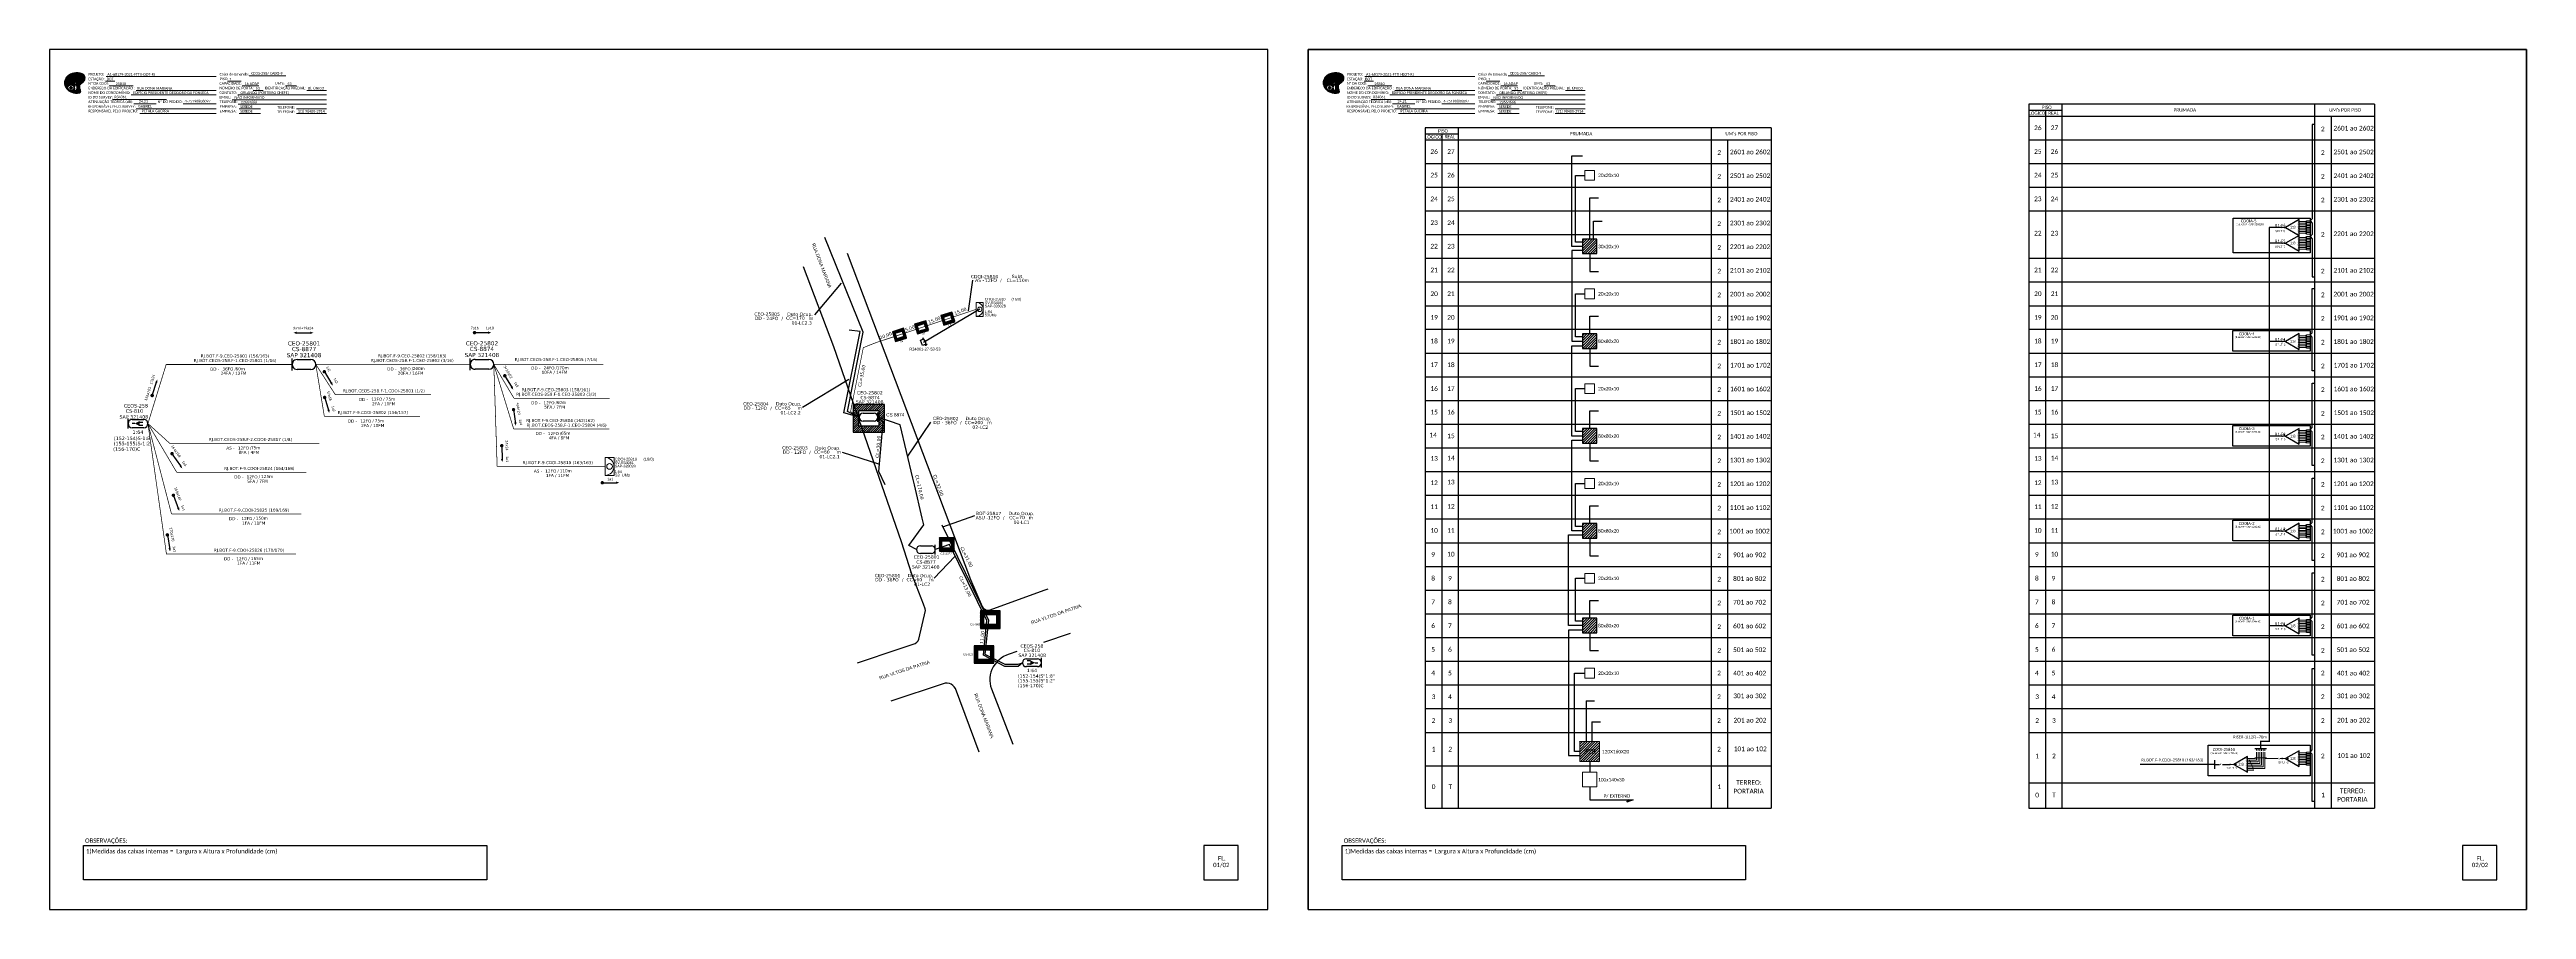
# Paper-space layout 'CDOI-25810' of a CAD drawing. Extents: x 521 to 2231, y -93 to 501.
# The model-space entities are those that its viewports show. They can reach past a viewport. Long polylines and large blocks are cut down to what shows.
import ezdxf
from ezdxf.enums import TextEntityAlignment as Align

# ---------------------------------------------------------------- set-up
doc = ezdxf.new("R2010")
doc.units = 0
for name, color, linetype in [('10.0-Cartográfico', 4, 'Continuous'), ('10.1-Caixas Subterrâneas', 5, 'Continuous'), ('20.4-CEOS', 1, 'Continuous'), ('20.5-CEO', 1, 'Continuous'), ('CABO OPTICO EXISTENTE', 5, 'Continuous'), ('CAP a instalar', 1, 'Continuous'), ('celulas gpon', 7, 'Continuous'), ('label_cabos', 7, 'Continuous'), ('Legenda', 1, 'Continuous'), ('QUADRA', 7, 'Continuous'), ('SETA', 7, 'Continuous'), ('surveys legendas', 7, 'Continuous')]:
    doc.layers.add(name, color=color, linetype=linetype)
for name, color, linetype, lineweight in [("20.0-LEGENDA DOS CDO'S", 1, 'Continuous', 0), ('20.1-CDO_INTERIOR', 1, 'Continuous', 0), ('40.1-ETIQUETAS', 1, 'Continuous', 20), ('Segmento Logradouro Texto', 251, 'Continuous', 0)]:
    doc.layers.add(name, color=color, linetype=linetype, lineweight=lineweight)
doc.layers.add('DROP DE CLIENTE', color=140, linetype='Continuous', plot=False)
doc.layers.add('EXTRA', color=50, linetype='Continuous', plot=False)
doc.styles.add('ARIAL', font='arial.ttf')
doc.styles.add('DIGICADE', font='arial.ttf')
doc.styles.add('MtXpl_Calibri', font='calibri.ttf')
doc.styles.add('siredit', font='verdana.ttf')
doc.styles.add('WMF-Calibri0', font='calibri.ttf')
doc.linetypes.add('FENCELINE1', pattern='A,0.25,-0.1,[133,ltypeshp.shx,S=0.1,R=0,X=-0.1,Y=0],-0.1,1', length=1.45)
doc.dimstyles.new('CC', dxfattribs={"dimtxt": 0.8, "dimasz": 2, "dimexe": 0.18, "dimexo": 0.0625, "dimgap": 0.09, "dimtad": 0, "dimdec": 0, "dimrnd": 1, "dimzin": 0, "dimdsep": 46, "dimtxsty": 'siredit', "dimblk": 'NONE', "dimcen": 0, "dimse1": 1, "dimse2": 1, "dimsd1": 1, "dimsd2": 1, "dimclrt": 7, "dimadec": 0, "dimazin": 0, "dimtfac": 1, "dimtdec": 0, "dimtofl": 0, "dimtmove": 0, "dimatfit": 3, "dimfxl": 0, "dimtolj": 1, "dimtzin": 0, "dimarcsym": 0})

# ---------------------------------------------------------------- blocks, each defined once
blk = doc.blocks.new('OI')
h = blk.add_hatch(color=40)
edge = h.paths.add_edge_path()
edge.add_spline(control_points=[(4.4, -0.7), (3.9, -1), (3.3, -1.5), (2.8, -2.6), (2.9, -3.5), (3.1, -4.3), (3.3, -4.9), (3.4, -5.4), (3.4, -5.9), (3.2, -6.4), (2.5, -6.6), (1.7, -6.6), (0.6, -6.7), (-0.6, -6.4), (-1.6, -6.1), (-2.8, -5.6), (-3.9, -4.8), (-4.9, -3.7), (-5.3, -2.6), (-5.6, -1.9), (-5.8, -1), (-5.7, 0.5), (-5.1, 2), (-4.1, 3), (-3.3, 3.6), (-2.4, 4.2), (-1.4, 4.4), (-0.6, 4.7), (0.8, 4.9), (2.2, 5), (3.8, 4.6), (4.7, 4.2), (5.4, 3.7), (5.8, 3), (6, 2.2), (6, 1.5), (5.7, 0.6), (5.3, 0.1), (4.9, -0.4), (4.5, -0.6), (4.4, -0.7)], knot_values=[0, 0, 0, 0, 1.60434, 2.417191, 3.427595, 4.282808, 4.776746, 5.304182, 5.888771, 6.258406, 6.858137, 7.79129, 8.986195, 10.124242, 11.187857, 12.242908, 13.953784, 15.414161, 16.515391, 17.349188, 17.675853, 19.552021, 21.515531, 22.568638, 23.63245, 24.621084, 25.782718, 26.745347, 27.142653, 29.870543, 31.004649, 31.921532, 32.709589, 33.801391, 34.042471, 35.192333, 35.971461, 36.628871, 37.254359, 37.836911, 37.836911, 37.836911, 37.836911], degree=3, periodic=0)
h.paths.add_polyline_path([(1.1, -0.9, -1), (0, -0.9, -1)], flags=16)
edge = h.paths.add_edge_path(flags=16)
edge.add_ellipse((0.6, -3.6), major_axis=(-0.02, 1.71), ratio=0.361305, start_angle=0, end_angle=360)
h.paths.add_polyline_path([(-0.4, -3.6, -1), (-3.8, -3.6, -1)], flags=16)
edge = h.paths.add_edge_path(flags=0)
edge.add_ellipse((-2.1, -3.6), major_axis=(0, 0.885), ratio=0.758294, start_angle=0, end_angle=360)
at = {"color": 40}
for centre, radius in [((-2.1, -3.6), 1.72), ((0.5, -0.9), 0.587)]:
    blk.add_circle(centre, radius, dxfattribs=at)
blk.add_ellipse((-2.1, -3.6), major_axis=(0, 0.885), ratio=0.758294, start_param=-3.141592653589792, end_param=3.141592653589792, dxfattribs=at)
blk.add_ellipse((0.6, -3.6), major_axis=(-0.02, 1.71), ratio=0.361305, dxfattribs=at)
at = {"color": 40, "start_tangent": (-0.800898, -0.598801), "end_tangent": (-0.800898, -0.598801)}
blk.add_spline([(4.4, -0.7), (3.2, -1.8), (2.9, -2.5), (2.9, -3.5), (3.1, -4.4), (3.3, -4.8), (3.4, -5.4), (3.4, -6), (3.2, -6.3), (2.7, -6.5), (1.7, -6.6), (0.5, -6.6), (-0.6, -6.4), (-1.6, -6.1), (-2.6, -5.7), (-3.9, -4.7), (-4.9, -3.6), (-5.4, -2.6), (-5.6, -1.8), (-5.7, -1.5), (-5.6, 0.4), (-4.8, 2.2), (-4.1, 3), (-3.3, 3.6), (-2.4, 4.1), (-1.3, 4.5), (-0.4, 4.7), (0, 4.8), (2.7, 4.8), (3.8, 4.5), (4.7, 4.2), (5.3, 3.7), (5.9, 2.7), (5.9, 2.5), (5.9, 1.3), (5.7, 0.6), (5.3, 0.1), (4.8, -0.4), (4.4, -0.7)], degree=3, dxfattribs=at)
blk = doc.blocks.new('SURVEY_SURVEY')
for p, q in [((0, 0.0000127), (-0.0000126, 0.000009)), ((-0.0000126, 0.000009), (-0.0000086, 0.000009)), ((-0.0000086, 0), (-0.0000086, 0.000009)), ((0.0000086, 0), (-0.0000086, 0)), ((0, 0.0000127), (0.0000126, 0.000009)), ((0.0000084, 0.0000132), (0.0000098, 0.0000132)), ((0.0000084, 0.0000103), (0.0000084, 0.0000132)), ((0.0000126, 0.000009), (0.0000086, 0.000009)), ((0.0000086, 0.000009), (0.0000086, 0)), ((0.0000098, 0.0000132), (0.0000098, 0.0000099))]:
    blk.add_line(p, q)
blk = doc.blocks.new('*U121')
at = {"layer": '20.4-CEOS', "color": 7, "style": 'siredit'}
for tag, p in [('FIBRAS_SPLITTER', (0, 0)), ('FIBRAS_TOP_C', (0, -4.13)), ('RESERVA_FINAIS', (0, -5.46))]:
    blk.add_attdef(tag, p, '', height=1.01, dxfattribs=at)
for tag, p, flags in [('ID_ATIVIDADE', (0, -6.77), 3), ('FATOR', (0, -8.09), 1), ('QTDE', (0, -9.4), 1), ('FID', (0, -10.71), 1)]:
    blk.add_attdef(tag, p, '', height=1.01, dxfattribs=dict(at, flags=flags))
blk = doc.blocks.new('*U122')
at = {"layer": '20.4-CEOS', "color": 7, "style": 'siredit'}
blk.add_attdef('FIBRAS_SPLITTER', (0, 0), '', height=1.01, dxfattribs=at)
for tag, p, flags in [('QTDE', (0, -4.11), 1), ('ID_ATIVIDADE', (0, -1.48), 3), ('FATOR', (0, -2.79), 1), ('FID', (0, -5.42), 1)]:
    blk.add_attdef(tag, p, '', height=1.01, dxfattribs=dict(at, flags=flags))
blk = doc.blocks.new('_None')
blk = doc.blocks.new('LEGENDA DOS CABOS')
at = {"layer": 'EXTRA', "color": 0, "style": 'siredit'}
for tag, p in [('ID', (4.6, 0.97)), ('XX', (9.03, 0.97))]:
    blk.add_attdef(tag, text='', height=0.48, rotation=359.69001, dxfattribs=at).set_placement(p, align=Align.MIDDLE_CENTER)
at = {"layer": 'Legenda', "color": 0, "style": 'siredit'}
for tag, p in [('TIPO_CABO', (1.31, 0)), ('CABO', (4.69, -0.05)), ('/', (6.81, -0.05)), ('METROS', (10.03, -0.05))]:
    blk.add_attdef(tag, text='', height=0.8, rotation=359.69001, dxfattribs=at).set_placement(p, align=Align.MIDDLE_CENTER)
blk = doc.blocks.new('Inst CB DT OCUP CFOA-SM-ASU-120-S-12')
at = {"layer": 'label_cabos', "color": 0, "style": 'siredit'}
for tag, flags, p in [('ID_ATIVIDADE', 3, (1.31, 2.67)), ('FATOR', 1, (11.56, 2.55))]:
    blk.add_attdef(tag, text='', height=1, rotation=359.69001, dxfattribs=dict(at, flags=flags)).set_placement(p, align=Align.MIDDLE_CENTER)
for tag, p in [('TIPO_CABO', (1.26, 0)), ('DESTINO_CABO', (3.13, 1.26)), ('CABO', (4.69, -0.05)), ('/', (7.71, -0.05)), ('LANCE', (10.91, 0)), ('TIPO_CABO', (13.11, 1.24)), ('UND', (15.96, 0)), ('FID', (13.15, -1.41))]:
    blk.add_attdef(tag, text='', height=1, rotation=359.69001, dxfattribs=at).set_placement(p, align=Align.MIDDLE_CENTER)
blk.add_attdef('QTDE', (12.43, -0.47), '', height=1, rotation=359.69001, dxfattribs=at)
blk = doc.blocks.new('Inst CB DT OCUP CFOA-SM-DD-G-24')
at = {"layer": 'label_cabos', "color": 0, "style": 'siredit'}
for tag, flags, p in [('ID_ATIVIDADE', 3, (1.31, 2.67)), ('FATOR', 1, (11.56, 2.55))]:
    blk.add_attdef(tag, text='', height=1, rotation=359.69001, dxfattribs=dict(at, flags=flags)).set_placement(p, align=Align.MIDDLE_CENTER)
for tag, p in [('TIPO_CABO', (1.11, 0)), ('DESTINO_CABO', (3.13, 1.26)), ('CABO', (4.69, -0.05)), ('/', (7.71, -0.05)), ('LANCE', (10.41, 0.02)), ('TIPO_CABO', (13.11, 1.24)), ('UND', (16.46, 0)), ('FID', (13.65, -1.41))]:
    blk.add_attdef(tag, text='', height=1, rotation=359.69001, dxfattribs=at).set_placement(p, align=Align.MIDDLE_CENTER)
blk.add_attdef('QTDE', (11.93, -0.45), '', height=1, rotation=359.69001, dxfattribs=at)
blk = doc.blocks.new('Inst CB DT OCUP CFOA-SM-DD-S-36')
at = {"layer": 'label_cabos', "color": 0, "style": 'siredit'}
for tag, flags, p in [('ID_ATIVIDADE', 3, (1.31, 2.67)), ('FATOR', 1, (11.56, 2.55))]:
    blk.add_attdef(tag, text='', height=1, rotation=359.69001, dxfattribs=dict(at, flags=flags)).set_placement(p, align=Align.MIDDLE_CENTER)
for tag, p in [('TIPO_CABO', (1.11, 0)), ('DESTINO_CABO', (3.13, 1.26)), ('CABO', (4.69, -0.05)), ('/', (7.71, -0.05)), ('LANCE', (10.41, 0.02)), ('TIPO_CABO', (13.11, 1.24)), ('UND', (16.46, 0)), ('FID', (13.65, -1.41))]:
    blk.add_attdef(tag, text='', height=1, rotation=359.69001, dxfattribs=at).set_placement(p, align=Align.MIDDLE_CENTER)
blk.add_attdef('QTDE', (11.93, -0.45), '', height=1, rotation=359.69001, dxfattribs=at)
blk = doc.blocks.new('Inst CB DT OCUP CFOA-SM-DD-S-12')
at = {"layer": 'label_cabos', "color": 0, "style": 'siredit'}
for tag, flags, p in [('ID_ATIVIDADE', 3, (1.31, 2.67)), ('FATOR', 1, (11.56, 2.55))]:
    blk.add_attdef(tag, text='', height=1, rotation=359.69001, dxfattribs=dict(at, flags=flags)).set_placement(p, align=Align.MIDDLE_CENTER)
for tag, p in [('TIPO_CABO', (1.11, 0)), ('DESTINO_CABO', (3.13, 1.26)), ('CABO', (4.69, -0.05)), ('/', (7.71, -0.05)), ('LANCE', (10.41, 0.02)), ('TIPO_CABO', (13.11, 1.24)), ('UND', (16.46, 0)), ('FID', (13.65, -1.41))]:
    blk.add_attdef(tag, text='', height=1, rotation=359.69001, dxfattribs=at).set_placement(p, align=Align.MIDDLE_CENTER)
blk.add_attdef('QTDE', (11.93, -0.45), '', height=1, rotation=359.69001, dxfattribs=at)
blk = doc.blocks.new('*X98')
at = {"color": 0, "linetype": 'Continuous'}
for p, q in [((-1.25, 0.34099), (-0.49099, 1.1)), ((-1.25, 0.517767), (-0.667767, 1.1)), ((-1.25, 0.694544), (-0.844544, 1.1)), ((-1.25, 0.87132), (-1.02132, 1.1)), ((-1.25, 1.048097), (-1.198097, 1.1)), ((-1.25, 0.164214), (-0.8035, 0.610714)), ((-1.25, -0.012563), (-0.8035, 0.433937)), ((-1.25, -0.18934), (-0.8035, 0.25716)), ((-1.25, -0.366117), (-0.8035, 0.080383)), ((-0.789214, 0.625), (-0.314214, 1.1)), ((-0.612437, 0.625), (-0.137437, 1.1)), ((-0.43566, 0.625), (0.03934, 1.1)), ((-0.258883, 0.625), (0.216117, 1.1)), ((-0.082107, 0.625), (0.392893, 1.1)), ((0.09467, 0.625), (0.56967, 1.1)), ((0.271447, 0.625), (0.746447, 1.1)), ((0.448223, 0.625), (0.923223, 1.1)), ((0.625, 0.625), (1.1, 1.1)), ((0.801777, 0.625), (1.25, 1.073223)), ((0.8035, 0.449947), (1.25, 0.896447)), ((0.8035, 0.27317), (1.25, 0.71967)), ((0.8035, 0.096393), (1.25, 0.542893)), ((0.8035, -0.080383), (1.25, 0.366117)), ((0.8035, -0.25716), (1.25, 0.18934)), ((0.8035, -0.433937), (1.25, 0.012563)), ((-1.25, -0.542893), (-0.8035, -0.096393)), ((-1.25, -0.71967), (-0.8035, -0.27317)), ((-1.25, -0.896447), (-0.8035, -0.449947)), ((-1.25, -1.073223), (-0.801777, -0.625)), ((-1.1, -1.1), (-0.625, -0.625)), ((-0.923223, -1.1), (-0.448223, -0.625)), ((-0.746447, -1.1), (-0.271447, -0.625)), ((-0.56967, -1.1), (-0.09467, -0.625)), ((-0.392893, -1.1), (0.082107, -0.625)), ((-0.216117, -1.1), (0.258883, -0.625)), ((-0.03934, -1.1), (0.43566, -0.625)), ((0.137437, -1.1), (0.612437, -0.625)), ((0.314214, -1.1), (0.789214, -0.625)), ((0.49099, -1.1), (1.25, -0.34099)), ((0.667767, -1.1), (1.25, -0.517767)), ((0.8035, -0.610714), (1.25, -0.164214)), ((0.844544, -1.1), (1.25, -0.694544)), ((1.02132, -1.1), (1.25, -0.87132)), ((1.198097, -1.1), (1.25, -1.048097))]:
    blk.add_line(p, q, dxfattribs=at)
blk = doc.blocks.new('ETIQUETA_RS5F')
at = {"layer": '40.1-ETIQUETAS', "color": 0, "style": 'siredit'}
blk.add_text('/', height=1.5, dxfattribs=at).set_placement((1.6, -2), align=Align.MIDDLE_RIGHT)
for tag, p in [('ETIQUETA_R_SECUNDARIA', (1.2, 2.1)), ('ETIQUETA_R_PRIMARIA', (1.2, 4.1)), ('F_ATIVAS/F_MORTAS', (1.1, -4.2))]:
    blk.add_attdef(tag, text='', height=1.5, dxfattribs=at).set_placement(p, align=Align.MIDDLE_CENTER)
for tag, p in [('TIPO_CABO', (-6.6, -2.1)), ('CAP_CABO', (0.4, -2.1))]:
    blk.add_attdef(tag, text='', height=1.5, dxfattribs=at).set_placement(p, align=Align.MIDDLE_RIGHT)
for tag, p in [('FUSÃO_1', (0.8, -8.4)), ('FUSÃO_2', (0.8, -10.6)), ('FUSÃO_3', (0.8, -12.9)), ('FUSÃO_4', (0.8, -15.1)), ('FUSÃO_5', (0.8, -17.2))]:
    blk.add_attdef(tag, text='', height=1.5, dxfattribs=at).set_placement(p, align=Align.CENTER)
blk.add_attdef('METROS', text='', height=1.5, dxfattribs=at).set_placement((2.1, -2), align=Align.MIDDLE_LEFT)
blk = doc.blocks.new('CEOS_UN_SC')
at = {"layer": '20.4-CEOS', "color": 0}
for p, q in [((-9.1, 2.4), (-2.4, 2.4)), ((-2.4, -2.4), (-9.1, -2.4))]:
    blk.add_line(p, q, dxfattribs=at)
for points in [[(-11.5, -2.9), (-11.5, 2.9)], [(-7.6, 0), (-9.2, 0)], [(-5, 0.9), (-2.9, 0.9)], [(-5, -1), (-2.9, -1)]]:
    blk.add_lwpolyline(points, dxfattribs=at)
blk.add_lwpolyline([(-7.6, 0, 0, 2.95, 0), (-4.8, 0, 2.95, 2.95, 0)], format="xyseb", dxfattribs=at)
for centre, start, end in [((-9.1, 0), 90, 270), ((-2.4, 0), 270, 90)]:
    blk.add_arc(centre, 2.39, start, end, dxfattribs=at)
at = {"layer": '20.4-CEOS', "color": 7, "style": 'siredit'}
for tag, height, p in [('TIPO?', 2, (-8.2, 3.9)), ('LOCAL?', 2.03, (-5.7, 7.3)), ('NOME?', 2.03, (-5.7, 10.3))]:
    blk.add_attdef(tag, text='', height=height, dxfattribs=at).set_placement(p, align=Align.MIDDLE_CENTER)
for tag, p in [('RACIO_SPLITAGEM', (-5.7, -4)), ('FIBRAS_RESERVA', (-5.7, -7.5))]:
    blk.add_attdef(tag, text='', height=2.03, dxfattribs=at).set_placement(p, align=Align.TOP_CENTER)
blk = doc.blocks.new('SPLT_1-8_SC-APC')
at = {"color": 1, "lineweight": 0}
blk.add_lwpolyline([(-17, -7.5), (-19.3, -7.5)], dxfattribs=at)
at = {"color": 1}
blk.add_lwpolyline([(-7.4, -2.1), (-17, -7.5), (-7.4, -13), (-7.4, -2.1)], dxfattribs=at)
at = {"color": 3, "lineweight": 0}
for points in [[(-3, -3.5), (-7.4, -3.5)], [(-7.4, -4.7), (-3, -4.7)], [(-7.4, -5.8), (-3, -5.8)], [(-7.4, -7), (-3, -7)], [(-7.4, -8.1), (-3, -8.1)], [(-7.4, -9.3), (-3, -9.3)], [(-7.4, -10.4), (-3, -10.4)], [(-7.4, -11.6), (-3, -11.6)], [(-2.4, -3), (-2.4, -4)], [(-2.4, -3), (0, -3)], [(-2.4, -4), (0, -4)], [(-2.4, -4.2), (-2.4, -5.2)], [(-2.4, -4.2), (0, -4.2)], [(-2.4, -5.2), (0, -5.2)], [(-2.4, -5.3), (-2.4, -6.3)], [(-2.4, -5.3), (0, -5.3)], [(-2.4, -6.3), (0, -6.3)], [(-2.4, -6.5), (-2.4, -7.5)], [(-2.4, -6.5), (0, -6.5)], [(-2.4, -7.5), (0, -7.5)], [(-2.4, -7.6), (-2.4, -8.6)], [(-2.4, -7.6), (0, -7.6)], [(-2.4, -8.6), (0, -8.6)], [(-2.4, -8.8), (-2.4, -9.8)], [(-2.4, -8.8), (0, -8.8)], [(-2.4, -9.8), (0, -9.8)], [(-2.4, -9.9), (-2.4, -10.9)], [(-2.4, -9.9), (0, -9.9)], [(-2.4, -10.9), (0, -10.9)], [(-2.4, -11.1), (-2.4, -12.1)], [(-2.4, -11.1), (0, -11.1)], [(-2.4, -12.1), (0, -12.1)]]:
    blk.add_lwpolyline(points, dxfattribs=at)
for points in [[(-3, -3.2), (-2.4, -3.2), (-2.4, -3.8), (-3, -3.8)], [(-3, -4.4), (-2.4, -4.4), (-2.4, -5), (-3, -5)], [(-3, -5.5), (-2.4, -5.5), (-2.4, -6.1), (-3, -6.1)], [(-3, -6.7), (-2.4, -6.7), (-2.4, -7.3), (-3, -7.3)], [(-3, -7.8), (-2.4, -7.8), (-2.4, -8.4), (-3, -8.4)], [(-3, -9), (-2.4, -9), (-2.4, -9.6), (-3, -9.6)], [(-3, -10.1), (-2.4, -10.1), (-2.4, -10.7), (-3, -10.7)], [(-3, -11.3), (-2.4, -11.3), (-2.4, -11.9), (-3, -11.9)]]:
    blk.add_lwpolyline(points, close=True, dxfattribs=at)
at = {"color": 1, "style": 'ARIAL'}
for s, height, p in [('1:8', 2, (-13.9, -8.4)), ('S1', 0.75, (-8.7, -3.8)), ('S2', 0.75, (-8.7, -5)), ('S3', 0.75, (-8.7, -6.2)), ('S4', 0.75, (-8.7, -7.4)), ('S5', 0.75, (-8.7, -8.6)), ('S6', 0.75, (-8.7, -9.7)), ('S7', 0.75, (-8.7, -10.8)), ('S8', 0.75, (-8.7, -11.9))]:
    blk.add_text(s, height=height, dxfattribs=at).set_placement(p)
blk = doc.blocks.new('SPLITTER FUTURO')
blk.add_point((0, 0))
at = {"style": 'ARIAL', "text_generation_flag": 6, "flags": 4}
for tag, p, height in [('SPLT', (-6.2, -4.1), 1.5), ('INSTAL.', (-6.2, -6.1), 1.25)]:
    blk.add_attdef(tag, p, '', height=height, rotation=180, dxfattribs=at)
blk = doc.blocks.new('SPLITTER_')
blk.add_point((0, 0))
at = {"style": 'ARIAL', "flags": 4}
blk.add_attdef('SPLT', (0, -3.3), '', height=1.5, dxfattribs=at)

msp = doc.modelspace()

# ---------------------------------------------------------------- hatches: boundary and pattern name
h = msp.add_hatch()
h.set_pattern_fill('ANSI31', color=1, scale=10, style=0)
h.set_pattern_definition([(45, (519.8397, 68.7579), (-0.8838835, 0.8838835), [])])
h.paths.add_polyline_path([(1146.8, 464.3), (1136.8, 464.3), (1136.8, 454.3), (1146.8, 454.3)])
h.paths.add_polyline_path([(1143.3, 457.1), (1143.3, 462.2)], flags=16)
h = msp.add_hatch(color=3)
h.dxf.hatch_style = 1
edge = h.paths.add_edge_path()
edge.add_arc((1619.8, 472.4), 0.256, 0, 360)
h = msp.add_hatch(color=3)
h.dxf.hatch_style = 1
edge = h.paths.add_edge_path()
edge.add_arc((1619.8, 461.5), 0.256, 0, 360)
h = msp.add_hatch()
h.set_pattern_fill('ANSI31', color=1, scale=10, style=0)
h.set_pattern_definition([(45, (519.8397, 3.2704), (-0.8838835, 0.8838835), [])])
h.paths.add_polyline_path([(1146.8, 398.8), (1136.8, 398.8), (1136.8, 388.8), (1146.8, 388.8)])
h.paths.add_polyline_path([(1143.3, 391.6), (1143.3, 396.7)], flags=16)
h = msp.add_hatch(color=3)
h.dxf.hatch_style = 1
edge = h.paths.add_edge_path()
edge.add_arc((1619.8, 393.6), 0.242, 0, 360)
h = msp.add_hatch()
h.set_pattern_fill('ANSI31', color=1, scale=10, style=0)
h.set_pattern_definition([(45, (519.8397, -62.217), (-0.8838835, 0.8838835), [])])
h.paths.add_polyline_path([(1146.8, 333.4), (1136.8, 333.4), (1136.8, 323.3), (1146.8, 323.3)])
h.paths.add_polyline_path([(1143.3, 326.1), (1143.3, 331.2)], flags=16)
h = msp.add_hatch(color=3)
h.dxf.hatch_style = 1
edge = h.paths.add_edge_path()
edge.add_arc((1619.8, 328.1), 0.242, 0, 360)
h = msp.add_hatch()
h.set_pattern_fill('ANSI31', color=1, scale=10, style=0)
h.set_pattern_definition([(45, (519.8397, -127.7045), (-0.8838835, 0.8838835), [])])
h.paths.add_polyline_path([(1146.8, 267.9), (1136.8, 267.9), (1136.8, 257.8), (1146.8, 257.8)])
h.paths.add_polyline_path([(1143.3, 260.6), (1143.3, 265.8)], flags=16)
h = msp.add_hatch(color=3)
h.dxf.hatch_style = 1
edge = h.paths.add_edge_path()
edge.add_arc((1619.8, 262.6), 0.242, 0, 360)
h = msp.add_hatch()
h.set_pattern_fill('ANSI31', color=1, scale=10, style=0)
h.set_pattern_definition([(45, (519.8397, -193.192), (-0.8838835, 0.8838835), [])])
h.paths.add_polyline_path([(1146.8, 202.4), (1136.8, 202.4), (1136.8, 192.4), (1146.8, 192.4)])
h.paths.add_polyline_path([(1143.3, 195.1), (1143.3, 200.3)], flags=16)
h = msp.add_hatch(color=3)
h.dxf.hatch_style = 1
edge = h.paths.add_edge_path()
edge.add_arc((1619.8, 197.1), 0.242, 0, 360)
h = msp.add_hatch()
h.set_pattern_fill('ANSI31', color=1, scale=10, style=0)
h.set_pattern_definition([(45, (523.3934, -280.5404), (-0.8838835, 0.8838835), [])])
h.paths.add_polyline_path([(1135, 103.4), (1148.6, 103.4), (1148.6, 117.2), (1135, 117.2)])
h.paths.add_polyline_path([(1137, 107.8), (1147.1, 107.8), (1147.1, 112.9), (1137, 112.9)], flags=24)
h = msp.add_hatch(color=3)
h.dxf.hatch_style = 1
edge = h.paths.add_edge_path()
edge.add_arc((1597.4, 104.3), 0.242, 0, 360)
h = msp.add_hatch(color=3)
h.dxf.hatch_style = 1
edge = h.paths.add_edge_path()
edge.add_arc((1597.9, 103.2), 0.242, 0, 360)
h = msp.add_hatch(color=3)
h.dxf.hatch_style = 1
edge = h.paths.add_edge_path()
edge.add_arc((1619.8, 105.5), 0.242, 0, 360)
h = msp.add_hatch(color=3)
h.dxf.hatch_style = 1
edge = h.paths.add_edge_path()
edge.add_arc((1583.9, 101.5), 0.242, 0, 360)
h = msp.add_hatch(color=3)
h.dxf.hatch_style = 1
edge = h.paths.add_edge_path()
edge.add_arc((1598.4, 102), 0.242, 0, 360)
h = msp.add_hatch(color=3)
h.dxf.hatch_style = 1
edge = h.paths.add_edge_path()
edge.add_arc((1598.9, 100.9), 0.242, 0, 360)
h = msp.add_hatch(color=3)
h.dxf.hatch_style = 1
edge = h.paths.add_edge_path()
edge.add_arc((1599.4, 99.7), 0.242, 0, 360)
h = msp.add_hatch(color=3)
h.dxf.hatch_style = 1
edge = h.paths.add_edge_path()
edge.add_arc((1599.9, 98.6), 0.242, 0, 360)

# ---------------------------------------------------------------- linework, layer by layer
for p, q in [((837.2, 595.3), (-3.8, 595.3)), ((-3.8, 595.3), (-3.8, 1.3)), ((837.2, 1.3), (837.2, 595.3)), ((-3.8, 1.3), (837.2, 1.3))]:
    msp.add_line(p, q)
at = {"color": 5}
for p, q in [((1619.8, 393.6), (1610.6, 393.6)), ((1619.8, 328.1), (1610.6, 328.1)), ((1619.8, 262.6), (1610.6, 262.6)), ((1619.8, 197.1), (1610.6, 197.1))]:
    msp.add_line(p, q, dxfattribs=at)
at = {"color": 7}
msp.add_lwpolyline([(947.5, 595.3), (1788.5, 595.3), (1788.5, 1.3), (947.5, 1.3)], close=True, dxfattribs=at)
at = {"color": 7, "lineweight": 0}
for points in [[(34.8, 573.3), (41.3, 573.3)], [(35.3, 576.6), (111.2, 576.6)], [(37.4, 570.2), (54, 570.2)], [(56, 567), (111.2, 567)], [(119, 573.3), (128.5, 573.3)], [(129.1, 570.2), (140.7, 570.2)], [(134.1, 577.1), (159.2, 577.1)], [(136.7, 567), (143.6, 567)], [(159, 570.2), (166.7, 570.2)], [(173.9, 567), (187.4, 567)], [(986, 573.3), (992.6, 573.3)], [(986.6, 576.6), (1062.5, 576.6)], [(988.7, 570.2), (1005.3, 570.2)], [(1007.3, 567), (1062.5, 567)], [(1070.3, 573.3), (1079.8, 573.3)], [(1080.4, 570.2), (1092, 570.2)], [(1085.4, 577.1), (1110.5, 577.1)], [(1088, 567), (1094.9, 567)], [(1110.3, 570.2), (1118, 570.2)], [(1125.1, 567), (1138.7, 567)], [(39.7, 560.8), (76.9, 560.8)], [(52.6, 563.9), (111.2, 563.9)], [(54.3, 557.8), (69.8, 557.8)], [(56, 554.3), (111.2, 554.3)], [(58.5, 551.1), (111.2, 551.1)], [(88.5, 557.8), (111.3, 557.8)], [(122.2, 560.6), (187.4, 560.6)], [(126.2, 563.9), (187.4, 563.9)], [(126.5, 557.4), (187.4, 557.4)], [(127.1, 554.3), (141.9, 554.3)], [(127.1, 551.1), (141.9, 551.1)], [(166.7, 554.3), (187.4, 554.3)], [(166.7, 551.1), (187.4, 551.1)], [(991, 560.8), (1028.1, 560.8)], [(1003.9, 563.9), (1062.5, 563.9)], [(1005.6, 557.8), (1021.1, 557.8)], [(1007.3, 554.3), (1062.5, 554.3)], [(1009.8, 551.1), (1062.5, 551.1)], [(1039.8, 557.8), (1062.6, 557.8)], [(1073.5, 560.6), (1138.7, 560.6)], [(1077.5, 563.9), (1138.7, 563.9)], [(1077.7, 557.4), (1138.7, 557.4)], [(1078.4, 554.3), (1093.2, 554.3)], [(1078.4, 551.1), (1093.2, 551.1)], [(1118, 554.3), (1138.7, 554.3)], [(1118, 551.1), (1138.7, 551.1)], [(1596, 105.5), (1601.5, 105.5)], [(1596, 104.3), (1597.4, 104.3)], [(1596, 103.2), (1597.9, 103.2)], [(1601.5, 105.5), (1600.9, 106.1), (1604.3, 106.1)], [(1608.4, 105.5), (1609, 106.1), (1604.3, 106.1)], [(1616.6, 105.5), (1608.4, 105.5)], [(1619.6, 105.5), (1618.2, 105.5)], [(1596, 102), (1598.4, 102)], [(1596, 100.9), (1598.9, 100.9)], [(1596, 99.7), (1599.4, 99.7)], [(1596, 98.6), (1599.9, 98.6)], [(1596, 97.4), (1600.4, 97.4)]]:
    msp.add_lwpolyline(points, dxfattribs=at)
at = {"color": 0}
for points in [[(1683.7, 557.5), (1444.9, 557.5)], [(1444.9, 553.4), (1468.1, 553.4)], [(1444.9, 549.3), (1683.7, 549.3)], [(1267, 541.2), (1028.2, 541.2)], [(1028.2, 537), (1051.3, 537)], [(1028.2, 532.9), (1267, 532.9)]]:
    msp.add_lwpolyline(points, dxfattribs=at)
for points in [[(1444.9, 557.5), (1444.9, 71.3)], [(1456.5, 553.4), (1456.5, 71.3)], [(1468.1, 71.3), (1468.1, 557.5)], [(1642.3, 557.5), (1642.3, 71.3)], [(1653.9, 71.3), (1653.9, 549.3)], [(1683.7, 557.5), (1683.7, 71.3)], [(1028.2, 541.2), (1028.2, 71.3)], [(1039.8, 537), (1039.8, 71.3)], [(1051.3, 71.3), (1051.3, 541.2)], [(1225.6, 541.2), (1225.6, 71.3)], [(1237.1, 71.3), (1237.1, 532.9)], [(1267, 541.2), (1267, 71.3)], [(1444.9, 532.9), (1683.7, 532.9)], [(1028.2, 516.6), (1267, 516.6)], [(1444.9, 516.6), (1683.7, 516.6)], [(1028.2, 500.2), (1267, 500.2)], [(1444.9, 500.2), (1683.7, 500.2)], [(1028.2, 483.8), (1267, 483.8)], [(1444.9, 483.8), (1683.7, 483.8)], [(1028.2, 467.4), (1267, 467.4)], [(1028.2, 451.1), (1267, 451.1)], [(1444.9, 451.1), (1683.7, 451.1)], [(1028.2, 434.7), (1267, 434.7)], [(1444.9, 434.7), (1683.7, 434.7)], [(1028.2, 418.3), (1267, 418.3)], [(1444.9, 418.3), (1683.7, 418.3)], [(1028.2, 402), (1267, 402)], [(1444.9, 402), (1683.7, 402)], [(1028.2, 385.6), (1267, 385.6)], [(1444.9, 385.6), (1683.7, 385.6)], [(1028.2, 369.2), (1267, 369.2)], [(1444.9, 369.2), (1683.7, 369.2)], [(1028.2, 352.8), (1267, 352.8)], [(1444.9, 352.8), (1683.7, 352.8)], [(1028.2, 336.5), (1267, 336.5)], [(1444.9, 336.5), (1683.7, 336.5)], [(1028.2, 320.1), (1267, 320.1)], [(1444.9, 320.1), (1683.7, 320.1)], [(1028.2, 303.7), (1267, 303.7)], [(1444.9, 303.7), (1683.7, 303.7)], [(1028.2, 287.4), (1267, 287.4)], [(1444.9, 287.4), (1683.7, 287.4)], [(1028.2, 271), (1267, 271)], [(1444.9, 271), (1683.7, 271)], [(1028.2, 254.6), (1267, 254.6)], [(1444.9, 254.6), (1683.7, 254.6)], [(1028.2, 238.2), (1267, 238.2)], [(1444.9, 238.2), (1683.7, 238.2)], [(1028.2, 221.9), (1267, 221.9)], [(1028.2, 205.5), (1267, 205.5)], [(1444.9, 221.9), (1683.7, 221.9)], [(1444.9, 205.5), (1683.7, 205.5)], [(1028.2, 189.1), (1267, 189.1)], [(1444.9, 189.1), (1683.7, 189.1)], [(1028.2, 172.8), (1267, 172.8)], [(1444.9, 172.8), (1683.7, 172.8)], [(1028.2, 156.4), (1267, 156.4)], [(1444.9, 156.4), (1683.7, 156.4)], [(1028.2, 140), (1267, 140)], [(1444.9, 140), (1683.7, 140)], [(1028.2, 123.6), (1267, 123.6)], [(1444.9, 123.6), (1683.7, 123.6)], [(1028.2, 100.4), (1267, 100.4)], [(1444.9, 88.7), (1683.7, 88.7)], [(1028.2, 71.3), (1267, 71.3)], [(1444.9, 71.3), (1683.7, 71.3)]]:
    msp.add_lwpolyline(points)
at = {"color": 3}
for points in [[(1642.3, 543.5), (1640.7, 543.5), (1640.6, 478.4), (1639.1, 476.9), (1640.6, 475.4), (1640.6, 467.5), (1639.1, 466), (1640.6, 464.5), (1640.6, 438.3), (1642.3, 438.3)], [(1136.8, 459.3), (1129.5, 459.3), (1129.5, 521.9), (1136.8, 521.9)], [(1136.8, 462.2), (1132, 462.2), (1132, 508.3), (1138.4, 508.3)], [(1141.8, 464.3), (1141.8, 492.9), (1147.8, 492.9)], [(1144.5, 464.3), (1144.5, 476.6), (1150.5, 476.6)], [(1136.8, 456.4), (1129.5, 456.4), (1129.5, 393.8), (1136.8, 393.8)], [(1141.8, 454.3), (1141.8, 442), (1147.8, 442)], [(1642.3, 373.4), (1640.6, 373.4), (1640.6, 396.6), (1639.1, 398.1), (1640.6, 399.6), (1640.6, 430.2), (1642.3, 430.2)], [(1136.8, 396.9), (1132, 396.9), (1132, 426.5), (1138.4, 426.5)], [(1141.8, 398.8), (1141.8, 411.1), (1147.8, 411.1)], [(1136.8, 328.2), (1129.5, 328.2), (1129.5, 390.7), (1136.8, 390.7)], [(1141.8, 388.8), (1141.8, 376.5), (1147.8, 376.5)], [(1136.8, 331.4), (1132, 331.4), (1132, 361), (1138.4, 361)], [(1642.3, 307.9), (1640.6, 307.9), (1640.6, 331.1), (1639.1, 332.6), (1640.6, 334.1), (1640.6, 364.7), (1642.3, 364.7)], [(1141.8, 333.4), (1141.8, 345.6), (1147.8, 345.6)], [(1136.8, 262.8), (1129.5, 262.8), (1129.5, 325.4), (1136.8, 325.4)], [(1141.8, 323.3), (1141.8, 311.1), (1147.8, 311.1)], [(1136.8, 265.9), (1132, 265.9), (1132, 295.5), (1138.4, 295.5)], [(1642.3, 242.4), (1640.6, 242.4), (1640.6, 265.6), (1639.1, 267.1), (1640.6, 268.6), (1640.6, 299.2), (1642.3, 299.2)], [(1141.8, 267.9), (1141.8, 280.1), (1147.8, 280.1)], [(1136.8, 197.4), (1127.1, 197.4), (1127.1, 260), (1136.8, 260)], [(1141.8, 257.8), (1141.8, 245.6), (1147.8, 245.6)], [(1136.8, 200.4), (1132, 200.4), (1132, 230), (1138.4, 230)], [(1642.3, 177), (1640.6, 177), (1640.6, 200.1), (1639.1, 201.6), (1640.6, 203.1), (1640.6, 233.7), (1642.3, 233.7)], [(1141.8, 202.4), (1141.8, 214.6), (1147.8, 214.6)], [(1136.8, 194.3), (1127.1, 194.3), (1127.1, 107.7), (1135, 107.7)], [(1141.8, 192.3), (1141.8, 180.1), (1147.8, 180.1)], [(1135, 110.3), (1131.3, 110.3), (1131.3, 164.4), (1138.4, 164.4)], [(1642.3, 75.8), (1640.6, 75.8), (1640.6, 108.5), (1639.1, 110), (1640.6, 111.5), (1640.6, 167.7), (1642.3, 167.7)], [(1139.3, 145.4), (1139.3, 117.2)], [(1139.3, 145.4), (1145.2, 145.4)], [(1143.3, 130.8), (1143.3, 117.2)], [(1143.3, 130.8), (1149.2, 130.8)], [(1141.8, 103.4), (1141.8, 96)], [(1573.4, 101.5), (1576.6, 101.5)], [(1578.7, 101.5), (1583.9, 101.5)]]:
    msp.add_lwpolyline(points, dxfattribs=at)
at = {"lineweight": 0}
for points in [[(1145.1, 511.7), (1138.4, 511.7), (1138.4, 504.9), (1145.1, 504.9)], [(1145.1, 429.9), (1138.4, 429.9), (1138.4, 423), (1145.1, 423)], [(1145.1, 364.4), (1138.4, 364.4), (1138.4, 357.6), (1145.1, 357.6)], [(1145.1, 298.9), (1138.4, 298.9), (1138.4, 292.1), (1145.1, 292.1)], [(1145.1, 233.4), (1138.4, 233.4), (1138.4, 226.6), (1145.1, 226.6)], [(1145.1, 167.9), (1138.4, 167.9), (1138.4, 161.1), (1145.1, 161.1)], [(1146.8, 96), (1136.8, 96), (1136.8, 86), (1146.8, 86)]]:
    msp.add_lwpolyline(points, close=True, dxfattribs=at)
at = {"color": 1}
for points in [[(1146.8, 464.3), (1136.8, 464.3), (1136.8, 454.3), (1146.8, 454.3)], [(1586, 478.8), (1639.1, 478.8), (1639.1, 454.9), (1586, 454.9)], [(1146.8, 398.8), (1136.8, 398.8), (1136.8, 388.8), (1146.8, 388.8)], [(1585.9, 401.1), (1639.1, 401.1), (1639.1, 386.8), (1585.9, 386.8)], [(1146.8, 333.4), (1136.8, 333.4), (1136.8, 323.3), (1146.8, 323.3)], [(1585.9, 335.6), (1639.1, 335.6), (1639.1, 321.3), (1585.9, 321.3)], [(1146.8, 267.9), (1136.8, 267.9), (1136.8, 257.8), (1146.8, 257.8)], [(1585.9, 270.1), (1639.1, 270.1), (1639.1, 255.8), (1585.9, 255.8)], [(1146.8, 202.4), (1136.8, 202.4), (1136.8, 192.3), (1146.8, 192.3)], [(1585.9, 204.6), (1639.1, 204.6), (1639.1, 190.3), (1585.9, 190.3)], [(1568.8, 114.7), (1639.1, 114.7), (1639.1, 93.6), (1568.8, 93.6)]]:
    msp.add_lwpolyline(points, close=True, dxfattribs=at)
at = {"color": 5, "const_width": 1}
msp.add_lwpolyline([(1611, 472.4), (1611, 117.4), (1605, 117.4), (1605, 112.4)], dxfattribs=at)
at = {"color": 5}
for points in [[(1619.8, 472.4), (1611, 472.4)], [(1619.8, 461.5), (1611, 461.5)], [(1600.9, 112.4), (1609, 112.4)]]:
    msp.add_lwpolyline(points, dxfattribs=at)
at = {"const_width": 1.19}
for points in [[(289, 399.7, 1), (290.2, 399.7, 1)], [(310.4, 370.5, 1), (310.6, 369.3, 1)]]:
    msp.add_lwpolyline(points, format="xyb", close=True, dxfattribs=at)
at = {"color": 8, "const_width": 1.19}
for points in [[(185.6, 373.2, 1), (186.2, 372.2, 1)], [(185.9, 355.5, 1), (186.3, 354.4, 1)], [(80.4, 316.6, 1), (81.1, 315.6, 1)], [(81.5, 287.9, 1), (81.9, 286.8, 1)], [(77.5, 260.6, 1), (77.6, 259.4, 1)]]:
    msp.add_lwpolyline(points, format="xyb", close=True, dxfattribs=at)
at = {"color": 7, "const_width": 1.19}
for points in [[(310.2, 370.4, 1), (310.8, 369.4, 1)], [(66.9, 355.7, 1), (67.2, 356.9, 1)], [(316.4, 347.1, 1), (316.6, 346, 1)], [(308.4, 322.2, 1), (308.4, 321, 1)], [(377.2, 296, 1), (378.4, 296, 1)]]:
    msp.add_lwpolyline(points, format="xyb", close=True, dxfattribs=at)
at = {"color": 1, "lineweight": 0}
msp.add_lwpolyline([(1135, 117.2), (1148.6, 117.2), (1148.6, 103.4), (1135, 103.4)], close=True, dxfattribs=at)
at = {"color": 1}
for points in [[(1573.4, 98.5), (1573.4, 104.4)], [(1596, 106.9), (1586.4, 101.5), (1596, 96), (1596, 106.9)], [(1141.8, 86), (1141.8, 77), (1171.9, 77)], [(1167.5, 75.4), (1168.9, 77.2)], [(1171.9, 77), (1167.5, 75.4)]]:
    msp.add_lwpolyline(points, dxfattribs=at)
at = {"color": 5, "lineweight": 0}
for points in [[(1597.6, 104.3), (1602.1, 104.3), (1602.1, 109.7)], [(1598.1, 103.2), (1603.2, 103.2), (1603.2, 109.7)], [(1598.6, 102), (1604.4, 102), (1604.4, 109.7)], [(1599.1, 100.9), (1605.5, 100.9), (1605.5, 109.7)], [(1599.6, 99.7), (1606.7, 99.7), (1606.7, 109.7)], [(1600.1, 98.6), (1607.9, 98.6), (1607.9, 109.7)], [(1602.1, 112.4), (1602.1, 111.1)], [(1603.2, 112.4), (1603.2, 111.1)], [(1604.4, 112.4), (1604.4, 111.1)], [(1605.5, 112.4), (1605.5, 111.1)], [(1606.7, 112.4), (1606.7, 111.1)], [(1607.9, 112.4), (1607.9, 111.1)]]:
    msp.add_lwpolyline(points, dxfattribs=at)
at = {"color": 1, "const_width": 1}
msp.add_lwpolyline([(1521.7, 101.5), (1573.4, 101.5)], dxfattribs=at)
at = {"color": 1, "lineweight": 0}
msp.add_lwpolyline([(1586.4, 101.5), (1584.1, 101.5)], dxfattribs=at)
at = {"color": 0}
for points in [[(19.7, 45.5), (298, 45.5), (298, 21.8), (19.7, 21.8)], [(816.7, 45.5), (793, 45.5), (793, 21.8), (816.7, 21.8)], [(971, 45.5), (1249.3, 45.5), (1249.3, 21.8), (971, 21.8)], [(1768, 45.5), (1744.3, 45.5), (1744.3, 21.8), (1768, 21.8)]]:
    msp.add_lwpolyline(points, close=True, dxfattribs=at)
at = {"color": 3}
for centre, radius in [((1619.8, 472.4), 0.256), ((1619.8, 461.5), 0.256), ((1619.8, 393.6), 0.242), ((1619.8, 328.1), 0.242), ((1619.8, 262.6), 0.242), ((1619.8, 197.1), 0.242), ((1597.4, 104.3), 0.242), ((1597.9, 103.2), 0.242), ((1619.8, 105.5), 0.242), ((1583.9, 101.5), 0.242), ((1598.4, 102), 0.242), ((1598.9, 100.9), 0.242), ((1599.4, 99.7), 0.242), ((1599.9, 98.6), 0.242)]:
    msp.add_circle(centre, radius, dxfattribs=at)
msp.add_solid([(315.9, 362.6), (316.3, 360.3), (314.5, 361.8)])
at = {"layer": '10.0-Cartográfico'}
for points in [[(554.1, 171.7), (582.8, 181.4), (593.8, 185), (595, 185.8), (595.9, 186.8), (596.3, 187.9), (600.9, 207.7), (600.6, 209), (599.6, 212.1), (591.5, 232.8), (584.4, 255.2), (537.6, 389.8), (516.6, 445.2)], [(546.8, 454.7), (632, 229.2), (640, 210.6), (640.7, 209.5), (641.8, 208.6), (643.1, 208.1), (644.5, 208), (645.6, 208.3), (682.8, 221.8), (685.6, 222.7)], [(700.9, 191.8), (682.4, 185.6)], [(664, 179.5), (658.8, 177.7), (656.8, 176.9), (654.9, 176), (653.2, 174.8), (651.6, 173.5), (650.1, 172.1), (648.8, 170.5), (647.7, 168.8), (646.8, 167.1), (646.1, 165.2), (645.6, 163.3), (645.4, 161.3), (645.3, 159.3), (645.5, 157.4), (645.9, 155.4), (646.5, 153.6), (661.3, 115.4)], [(637.9, 109.9), (621.6, 154), (620.8, 155.1), (619.8, 156), (618.7, 156.8), (617.4, 157.3), (616, 157.5), (614.5, 157.5), (613.1, 157.2), (577.1, 145.1)]]:
    msp.add_lwpolyline(points, dxfattribs=at)
at = {"layer": '10.1-Caixas Subterrâneas', "color": 30}
for p, q in [((619.1, 413.9), (611.5, 411.5)), ((611.5, 411.5), (613.6, 404.8)), ((613.3, 410.5), (618.2, 412)), ((614.5, 406.7), (613.3, 410.5)), ((618.2, 412), (619.4, 408.2)), ((621.2, 407.1), (619.1, 413.9)), ((585.7, 402.7), (578.1, 400.3)), ((578.1, 400.3), (580.2, 393.6)), ((579.9, 399.3), (584.8, 400.8)), ((581.1, 395.5), (579.9, 399.3)), ((580.2, 393.6), (587.8, 395.9)), ((586, 397), (581.1, 395.5)), ((584.8, 400.8), (586, 397)), ((587.8, 395.9), (585.7, 402.7)), ((601.1, 407.9), (593.4, 405.5)), ((593.4, 405.5), (595.5, 398.8)), ((595.2, 404.5), (600.1, 406)), ((596.4, 400.7), (595.2, 404.5)), ((595.5, 398.8), (603.1, 401.1)), ((601.3, 402.2), (596.4, 400.7)), ((600.1, 406), (601.3, 402.2)), ((603.1, 401.1), (601.1, 407.9)), ((613.6, 404.8), (621.2, 407.1)), ((619.4, 408.2), (614.5, 406.7)), ((551, 350), (551, 331)), ((572.6, 350), (551, 350)), ((554.9, 335.1), (554.9, 345.9)), ((554.9, 345.9), (568.8, 345.9)), ((568.8, 345.9), (568.8, 335.1)), ((572.6, 331), (572.6, 350)), ((551, 331), (572.6, 331)), ((568.8, 335.1), (554.9, 335.1)), ((610.5, 257.9), (610.5, 248.8)), ((620.8, 257.9), (610.5, 257.9)), ((620.8, 248.8), (620.8, 257.9)), ((610.5, 248.8), (620.8, 248.8)), ((612.3, 250.8), (612.3, 256)), ((612.3, 256), (618.9, 256)), ((618.9, 250.8), (612.3, 250.8)), ((618.9, 256), (618.9, 250.8)), ((638.8, 207.5), (638.8, 195.4)), ((652.4, 207.5), (638.8, 207.5)), ((652.4, 195.4), (652.4, 207.5)), ((638.8, 195.4), (652.4, 195.4)), ((641.2, 198), (641.2, 204.9)), ((641.2, 204.9), (650, 204.9)), ((650, 198), (641.2, 198)), ((650, 204.9), (650, 198)), ((634.5, 183.3), (634.5, 171.3)), ((648.2, 183.3), (634.5, 183.3)), ((634.5, 171.3), (648.2, 171.3)), ((637, 173.9), (637, 180.7)), ((637, 180.7), (645.7, 180.7)), ((645.7, 173.9), (637, 173.9)), ((645.7, 180.7), (645.7, 173.9)), ((648.2, 171.3), (648.2, 183.3))]:
    msp.add_line(p, q, dxfattribs=at)
at = {"layer": '20.1-CDO_INTERIOR', "color": 1, "lineweight": 18}
for points in [[(640.8, 410.9), (640.8, 420.6), (636, 420.6), (636, 410.9)], [(385.9, 301.1), (385.9, 313.4), (379.7, 313.4), (379.7, 301.1)]]:
    msp.add_lwpolyline(points, close=True, dxfattribs=at)
for centre, radius in [((638.4, 415.8), 1.54), ((382.8, 307.3), 1.97)]:
    msp.add_circle(centre, radius, dxfattribs=at)
for centre, radius, start, end in [((636, 415.8), 4.82, 269.9724, 89.9724), ((379.7, 307.3), 6.17, 270, 90)]:
    msp.add_arc(centre, radius, start, end, dxfattribs=at)
at = {"layer": '20.4-CEOS', "color": 7}
for p, q in [((670.6, 174.5), (678.2, 174.5)), ((678.2, 169), (670.6, 169))]:
    msp.add_line(p, q, dxfattribs=at)
for points in [[(673.5, 172.9), (671.2, 172.9)], [(676.5, 171.7), (678.4, 171.7)], [(680.9, 175), (680.9, 168.5)], [(673.5, 170.7), (671.2, 170.7)]]:
    msp.add_lwpolyline(points, dxfattribs=at)
msp.add_lwpolyline([(676.5, 171.7, 0, 3.34, 0), (673.4, 171.7, 3.34, 3.34, 0)], format="xyseb", dxfattribs=at)
for centre, start, end in [((670.6, 171.7), 90, 270), ((678.2, 171.7), 270, 90)]:
    msp.add_arc(centre, 2.71, start, end, dxfattribs=at)
at = {"layer": '20.5-CEO', "color": 5}
for p, q in [((557.8, 344), (565.4, 344)), ((565.4, 338.6), (557.8, 338.6))]:
    msp.add_line(p, q, dxfattribs=at)
at = {"layer": '20.5-CEO', "color": 7}
for p, q in [((597.4, 252.5), (605, 252.5)), ((605, 247.1), (597.4, 247.1))]:
    msp.add_line(p, q, dxfattribs=at)
at = {"layer": '20.5-CEO', "color": 5}
msp.add_lwpolyline([(568.1, 338), (568.1, 344.6)], dxfattribs=at)
at = {"layer": '20.5-CEO', "color": 7}
msp.add_lwpolyline([(607.7, 246.5), (607.7, 253.1)], dxfattribs=at)
at = {"layer": '20.5-CEO', "color": 5}
for centre, start, end in [((557.8, 341.3), 90, 270), ((565.4, 341.3), 270, 90)]:
    msp.add_arc(centre, 2.72, start, end, dxfattribs=at)
at = {"layer": '20.5-CEO', "color": 7}
for centre, start, end in [((597.4, 249.8), 90, 270), ((605, 249.8), 270, 90)]:
    msp.add_arc(centre, 2.72, start, end, dxfattribs=at)
at = {"layer": 'CAP a instalar', "color": 7, "ltscale": 5}
for p, q in [((558, 400), (531.5, 465.4)), ((544.6, 344.3), (555.9, 400.5)), ((547, 345.3), (558, 400)), ((555.9, 400.5), (548.3, 401.5)), ((555.1, 341.3), (544.6, 344.3)), ((555.1, 341.3), (547, 345.3)), ((583.5, 336.1), (568.1, 341.3)), ((571.8, 337.8), (568.1, 341.3)), ((568.8, 303.8), (571.8, 337.8)), ((592.2, 299.1), (583.5, 336.1)), ((573.1, 294.5), (568.8, 303.8)), ((593.3, 294.5), (592.2, 299.1)), ((592.2, 299.1), (592.2, 299.1)), ((593.3, 294.5), (593.3, 294.5)), ((598.7, 271.6), (593.3, 294.5)), ((589.5, 252.6), (599.8, 267)), ((599.8, 267), (598.7, 271.6)), ((598.7, 271.6), (598.7, 271.6)), ((599.8, 267), (599.8, 267)), ((594.7, 249.8), (589.5, 252.6)), ((617.5, 253.3), (607.7, 249.8)), ((643.2, 200.9), (617.5, 253.3)), ((640.9, 176.9), (643.2, 200.9)), ((644.5, 201), (642, 177.5)), ((655.8, 169.2), (640.9, 176.9)), ((642, 177.5), (655.8, 170.6)), ((667.9, 171.7), (664.8, 169.2)), ((664.8, 170.6), (667.9, 171.7)), ((655.8, 170.6), (664.8, 170.6)), ((664.8, 169.2), (655.8, 169.2))]:
    msp.add_line(p, q, dxfattribs=at)
at = {"layer": 'CAP a instalar', "color": 7, "linetype": 'Continuous'}
for p, q in [((163.7, 373.6), (163.7, 381.8)), ((167.1, 381.1), (176.6, 381.1)), ((176.6, 374.3), (167.1, 374.3))]:
    msp.add_line(p, q, dxfattribs=at)
at = {"layer": 'CAP a instalar', "color": 5, "linetype": 'Continuous'}
for p, q in [((286.6, 373.7), (286.6, 381.9)), ((290, 381.2), (299.5, 381.2)), ((299.5, 374.4), (290, 374.4))]:
    msp.add_line(p, q, dxfattribs=at)
at = {"layer": 'CAP a instalar', "color": 7, "linetype": 'FENCELINE1', "ltscale": 5}
msp.add_line((612.3, 266.9), (644.5, 201), dxfattribs=at)
at = {"layer": 'CAP a instalar', "color": 1, "ltscale": 5, "const_width": 0.454}
for points in [[(566.8, 392.8), (636, 415.8)], [(555.1, 341.3), (549.2, 345.2), (558, 389.3), (562.4, 391.1)], [(562.4, 391.1), (562.4, 391.1), (566.8, 392.8), (566.8, 392.8)]]:
    msp.add_lwpolyline(points, dxfattribs=at)
at = {"layer": 'CAP a instalar', "color": 7, "linetype": 'FENCELINE1', "ltscale": 6, "const_width": 0.478}
for points in [[(64.1, 336.9), (76.7, 377.7)], [(76.7, 377.7), (163.7, 377.7)], [(180, 377.8), (286.6, 377.9)], [(302.9, 377.8), (316.8, 354.4)], [(302.9, 377.8), (316.6, 333.2)], [(302.9, 377.9), (378.4, 377.9)], [(316.8, 354.4), (382.9, 354.4)], [(316.6, 333.2), (382.7, 333.2)]]:
    msp.add_lwpolyline(points, dxfattribs=at)
at = {"layer": 'CAP a instalar', "color": 8, "linetype": 'FENCELINE1', "ltscale": 6, "const_width": 0.478}
for points in [[(180, 377.8), (193.5, 356.8)], [(180, 377.8), (185.9, 341.8)], [(185.9, 341.8), (252, 341.8)], [(193.5, 356.8), (259.6, 356.8)], [(64.1, 336.9), (76.9, 246.7)], [(80.4, 274.4), (64.1, 336.9)], [(84, 303.2), (64.1, 336.9)], [(84, 303.2), (173.5, 303.2)], [(80.4, 274.4), (169.9, 274.4)], [(76.9, 246.7), (166.4, 246.7)]]:
    msp.add_lwpolyline(points, dxfattribs=at)
at = {"layer": 'CAP a instalar', "color": 1, "linetype": 'FENCELINE1', "ltscale": 6, "const_width": 0.478}
for points in [[(302.9, 377.8), (305.2, 307.3)], [(305.2, 307.3), (379.7, 307.3)]]:
    msp.add_lwpolyline(points, dxfattribs=at)
at = {"layer": 'CAP a instalar', "color": 0, "linetype": 'FENCELINE1', "ltscale": 6, "const_width": 0.478}
for points in [[(79.2, 323.2), (64.1, 336.9)], [(79.2, 323.2), (182.5, 323.2)]]:
    msp.add_lwpolyline(points, dxfattribs=at)
at = {"layer": 'CAP a instalar', "color": 7, "linetype": 'Continuous'}
for centre, start_param, end_param in [((167.1, 377.7), 6.283185, 9.424778), ((176.6, 377.7), 3.141593, 6.283185)]:
    msp.add_ellipse(centre, major_axis=(0, 3.4), ratio=1, start_param=start_param, end_param=end_param, dxfattribs=at)
at = {"layer": 'CAP a instalar', "color": 5, "linetype": 'Continuous'}
for centre, start_param, end_param in [((290, 377.8), 6.283185, 9.424778), ((299.5, 377.8), 3.141593, 6.283185)]:
    msp.add_ellipse(centre, major_axis=(0, 3.4), ratio=1, start_param=start_param, end_param=end_param, dxfattribs=at)
at = {"layer": 'DROP DE CLIENTE'}
msp.add_lwpolyline([(638.4, 415.8), (599.5, 393)], dxfattribs=at)
at = {"layer": 'QUADRA'}
for points in [[(554.1, 171.7), (582.8, 181.4), (593.8, 185), (595, 185.8), (595.9, 186.8), (596.3, 187.9), (600.9, 207.7), (600.6, 209), (599.6, 212.1), (591.5, 232.8), (584.4, 255.2), (537.6, 389.8), (516.6, 445.2)], [(637.9, 109.9), (621.6, 154), (620.8, 155.1), (619.8, 156), (618.7, 156.8), (617.4, 157.3), (616, 157.5), (614.5, 157.5), (613.1, 157.2), (577.1, 145.1)]]:
    msp.add_lwpolyline(points, dxfattribs=at)
at = {"layer": 'SETA', "color": 7}
for points in [[(166.7, 399.6), (177, 399.6)], [(67, 356.3), (70.2, 366.1)], [(316.4, 346.9), (317.9, 336.8)], [(308.4, 322), (308.6, 311.7)], [(377.8, 296), (388.1, 296)]]:
    msp.add_lwpolyline(points, dxfattribs=at)
at = {"layer": 'SETA'}
for points in [[(289.6, 399.7), (299.8, 399.7)], [(310.3, 370.2), (315.6, 361.5)]]:
    msp.add_lwpolyline(points, dxfattribs=at)
at = {"layer": 'SETA', "color": 8}
for points in [[(185.7, 373), (191.1, 364.2)], [(186, 355.3), (189, 345.5)], [(80.7, 316.1), (86.5, 307.7)], [(81.7, 287.3), (85.3, 277.7)], [(77.6, 260), (79.2, 249.9)]]:
    msp.add_lwpolyline(points, dxfattribs=at)
at = {"layer": 'SETA', "color": 7}
for points in [[(166.7, 400.4), (164.6, 399.6), (166.7, 398.8)], [(176.2, 400.4), (178.4, 399.6), (176.2, 398.8)], [(69.2, 365.5), (70.6, 367.4), (70.7, 365)], [(309.4, 312.5), (308.7, 310.3), (307.8, 312.5)], [(387.3, 296.9), (389.5, 296.1), (387.3, 295.3)]]:
    msp.add_solid(points, dxfattribs=at)
at = {"layer": 'SETA'}
for points in [[(299, 400.5), (301.2, 399.7), (299, 398.9)], [(318.6, 337.7), (318.1, 335.4), (317, 337.5)]]:
    msp.add_solid(points, dxfattribs=at)
at = {"layer": 'SETA', "color": 8}
for points in [[(191.3, 365.4), (191.8, 363.1), (190, 364.5)], [(189.5, 346.5), (189.4, 344.2), (188, 346.1)], [(87.2, 308.1), (87.8, 305.9), (85.9, 307.2)], [(85.7, 278.8), (85.8, 276.5), (84.2, 278.2)], [(79.9, 250.8), (79.4, 248.5), (78.3, 250.6)]]:
    msp.add_solid(points, dxfattribs=at)

# ---------------------------------------------------------------- block references
at = {"color": 7, "xscale": 1.213923925163967, "yscale": 1.213923925163967, "zscale": 1.213923925163967, "rotation": 0.1532896023949059}
for p in [(13.5, 573.2), (964.8, 573.2)]:
    msp.add_blockref('OI', p, dxfattribs=at)
ref = msp.add_blockref('SPLITTER_', (1621.5, 472.4), dxfattribs=dict(xscale=-1))
ref.add_attrib('SPLT', 'SPLT 8', (1614.9, 469.1), dxfattribs={"height": 1.5, "style": 'ARIAL'})
at = {"color": 3}
for p in [(1639.1, 479.9), (1639.1, 469), (1639.1, 401.1), (1639.1, 335.6), (1639.1, 270.1), (1639.1, 204.6), (1639.1, 113)]:
    msp.add_blockref('SPLT_1-8_SC-APC', p, dxfattribs=at)
ref = msp.add_blockref('SPLITTER_', (1621.5, 461.5), dxfattribs=dict(xscale=-1))
ref.add_attrib('SPLT', 'SPLT 7', (1614.9, 458.2), dxfattribs={"height": 1.5, "style": 'ARIAL'})
at = {"color": 0, "lineweight": 0}
ref = msp.add_blockref('Inst CB DT OCUP CFOA-SM-DD-G-24', (484.5, 409.6), dxfattribs=dict(at, xscale=2.269985918238624, yscale=2.269985918238624, zscale=2.269985918238624))
ref.add_attrib('DESTINO_CABO', 'CEO-25805', dxfattribs={"layer": 'label_cabos', "color": 0, "height": 2.27, "rotation": 359.69, "style": 'siredit'}).set_placement((491.6, 412.5), align=Align.MIDDLE_CENTER)
ref.add_attrib('TIPO_CABO', 'Duto Ocup.', dxfattribs={"layer": 'label_cabos', "color": 0, "height": 2.27, "rotation": 359.69, "style": 'siredit'}).set_placement((514.3, 412.4), align=Align.MIDDLE_CENTER)
ref.add_attrib('/', '/', dxfattribs={"layer": 'label_cabos', "color": 0, "height": 2.27, "rotation": 359.69, "style": 'siredit'}).set_placement((502, 409.5), align=Align.MIDDLE_CENTER)
ref.add_attrib('FID', '01-LC2.3', dxfattribs={"layer": 'label_cabos', "color": 0, "height": 2.27, "rotation": 359.69, "style": 'siredit'}).set_placement((515.5, 406.4), align=Align.MIDDLE_CENTER)
ref.add_attrib('LANCE', 'CC=', dxfattribs={"layer": 'label_cabos', "color": 0, "height": 2.27, "rotation": 359.69, "style": 'siredit'}).set_placement((508.2, 409.7), align=Align.MIDDLE_CENTER)
ref.add_attrib('UND', 'm', dxfattribs={"layer": 'label_cabos', "color": 0, "height": 2.27, "rotation": 359.69, "style": 'siredit'}).set_placement((521.9, 409.6), align=Align.MIDDLE_CENTER)
ref.add_attrib('CABO', '24FO', dxfattribs={"layer": 'label_cabos', "color": 0, "height": 2.27, "rotation": 359.69, "style": 'siredit'}).set_placement((495.2, 409.5), align=Align.MIDDLE_CENTER)
ref.add_attrib('TIPO_CABO', 'DD - ', dxfattribs={"layer": 'label_cabos', "color": 0, "height": 2.27, "rotation": 359.69, "style": 'siredit'}).set_placement((487.1, 409.6), align=Align.MIDDLE_CENTER)
ref.add_attrib('QTDE', '170', (511.6, 408.6), dxfattribs={"layer": 'label_cabos', "color": 0, "height": 2.27, "rotation": 359.69, "style": 'siredit'})
ref = msp.add_blockref('SPLITTER FUTURO', (1621.3, 394.8))
ref.add_attrib('SPLT', 'SPLT 6', (1615.1, 390.7), dxfattribs={"height": 1.5, "rotation": 180, "style": 'ARIAL', "text_generation_flag": 6})
ref = msp.add_blockref('Inst CB DT OCUP CFOA-SM-DD-S-12', (476.8, 347.6), dxfattribs=dict(at, xscale=2.269985918238624, yscale=2.269985918238624, zscale=2.269985918238624))
ref.add_attrib('DESTINO_CABO', 'CEO-25804', dxfattribs={"layer": 'label_cabos', "color": 0, "height": 2.27, "rotation": 359.69, "style": 'siredit'}).set_placement((483.9, 350.5), align=Align.MIDDLE_CENTER)
ref.add_attrib('TIPO_CABO', 'Duto Ocup.', dxfattribs={"layer": 'label_cabos', "color": 0, "height": 2.27, "rotation": 359.69, "style": 'siredit'}).set_placement((506.5, 350.5), align=Align.MIDDLE_CENTER)
ref.add_attrib('/', '/', dxfattribs={"layer": 'label_cabos', "color": 0, "height": 2.27, "rotation": 359.69, "style": 'siredit'}).set_placement((494.3, 347.5), align=Align.MIDDLE_CENTER)
ref.add_attrib('FID', '01-LC2.2', dxfattribs={"layer": 'label_cabos', "color": 0, "height": 2.27, "rotation": 359.69, "style": 'siredit'}).set_placement((507.8, 344.4), align=Align.MIDDLE_CENTER)
ref.add_attrib('LANCE', 'CC=', dxfattribs={"layer": 'label_cabos', "color": 0, "height": 2.27, "rotation": 359.69, "style": 'siredit'}).set_placement((500.4, 347.7), align=Align.MIDDLE_CENTER)
ref.add_attrib('UND', 'm', dxfattribs={"layer": 'label_cabos', "color": 0, "height": 2.27, "rotation": 359.69, "style": 'siredit'}).set_placement((514.2, 347.6), align=Align.MIDDLE_CENTER)
ref.add_attrib('CABO', '12FO', dxfattribs={"layer": 'label_cabos', "color": 0, "height": 2.27, "rotation": 359.69, "style": 'siredit'}).set_placement((487.4, 347.5), align=Align.MIDDLE_CENTER)
ref.add_attrib('TIPO_CABO', 'DD - ', dxfattribs={"layer": 'label_cabos', "color": 0, "height": 2.27, "rotation": 359.69, "style": 'siredit'}).set_placement((479.3, 347.6), align=Align.MIDDLE_CENTER)
ref.add_attrib('QTDE', '65', (503.9, 346.6), dxfattribs={"layer": 'label_cabos', "color": 0, "height": 2.27, "rotation": 359.69, "style": 'siredit'})
ref = msp.add_blockref('Inst CB DT OCUP CFOA-SM-DD-S-36', (607.8, 337.6), dxfattribs=dict(at, xscale=2.269985918238624, yscale=2.269985918238624, zscale=2.269985918238624))
ref.add_attrib('DESTINO_CABO', 'CEO-25802', dxfattribs={"layer": 'label_cabos', "color": 0, "height": 2.27, "rotation": 359.69, "style": 'siredit'}).set_placement((614.9, 340.4), align=Align.MIDDLE_CENTER)
ref.add_attrib('TIPO_CABO', 'Duto Ocup.', dxfattribs={"layer": 'label_cabos', "color": 0, "height": 2.27, "rotation": 359.69, "style": 'siredit'}).set_placement((637.5, 340.4), align=Align.MIDDLE_CENTER)
ref.add_attrib('/', '/', dxfattribs={"layer": 'label_cabos', "color": 0, "height": 2.27, "rotation": 359.69, "style": 'siredit'}).set_placement((625.3, 337.5), align=Align.MIDDLE_CENTER)
ref.add_attrib('FID', '02-LC2', dxfattribs={"layer": 'label_cabos', "color": 0, "height": 2.27, "rotation": 359.69, "style": 'siredit'}).set_placement((638.8, 334.4), align=Align.MIDDLE_CENTER)
ref.add_attrib('LANCE', 'CC=', dxfattribs={"layer": 'label_cabos', "color": 0, "height": 2.27, "rotation": 359.69, "style": 'siredit'}).set_placement((631.4, 337.6), align=Align.MIDDLE_CENTER)
ref.add_attrib('UND', 'm', dxfattribs={"layer": 'label_cabos', "color": 0, "height": 2.27, "rotation": 359.69, "style": 'siredit'}).set_placement((645.1, 337.6), align=Align.MIDDLE_CENTER)
ref.add_attrib('CABO', '36FO', dxfattribs={"layer": 'label_cabos', "color": 0, "height": 2.27, "rotation": 359.69, "style": 'siredit'}).set_placement((618.4, 337.5), align=Align.MIDDLE_CENTER)
ref.add_attrib('TIPO_CABO', 'DD - ', dxfattribs={"layer": 'label_cabos', "color": 0, "height": 2.27, "rotation": 359.69, "style": 'siredit'}).set_placement((610.3, 337.6), align=Align.MIDDLE_CENTER)
ref.add_attrib('QTDE', '200', (634.8, 336.5), dxfattribs={"layer": 'label_cabos', "color": 0, "height": 2.27, "rotation": 359.69, "style": 'siredit'})
ref = msp.add_blockref('SPLITTER FUTURO', (1621.3, 329.3))
ref.add_attrib('SPLT', 'SPLT 5', (1615.1, 325.2), dxfattribs={"height": 1.5, "rotation": 180, "style": 'ARIAL', "text_generation_flag": 6})
ref = msp.add_blockref('Inst CB DT OCUP CFOA-SM-DD-S-12', (503.7, 317.2), dxfattribs=dict(at, xscale=2.269985918238624, yscale=2.269985918238624, zscale=2.269985918238624))
ref.add_attrib('DESTINO_CABO', 'CEO-25803', dxfattribs={"layer": 'label_cabos', "color": 0, "height": 2.27, "rotation": 359.69, "style": 'siredit'}).set_placement((510.8, 320.1), align=Align.MIDDLE_CENTER)
ref.add_attrib('TIPO_CABO', 'Duto Ocup.', dxfattribs={"layer": 'label_cabos', "color": 0, "height": 2.27, "rotation": 359.69, "style": 'siredit'}).set_placement((533.5, 320), align=Align.MIDDLE_CENTER)
ref.add_attrib('/', '/', dxfattribs={"layer": 'label_cabos', "color": 0, "height": 2.27, "rotation": 359.69, "style": 'siredit'}).set_placement((521.2, 317.1), align=Align.MIDDLE_CENTER)
ref.add_attrib('FID', '01-LC2.1', dxfattribs={"layer": 'label_cabos', "color": 0, "height": 2.27, "rotation": 359.69, "style": 'siredit'}).set_placement((534.7, 314), align=Align.MIDDLE_CENTER)
ref.add_attrib('LANCE', 'CC=', dxfattribs={"layer": 'label_cabos', "color": 0, "height": 2.27, "rotation": 359.69, "style": 'siredit'}).set_placement((527.4, 317.3), align=Align.MIDDLE_CENTER)
ref.add_attrib('UND', 'm', dxfattribs={"layer": 'label_cabos', "color": 0, "height": 2.27, "rotation": 359.69, "style": 'siredit'}).set_placement((541.1, 317.2), align=Align.MIDDLE_CENTER)
ref.add_attrib('CABO', '12FO', dxfattribs={"layer": 'label_cabos', "color": 0, "height": 2.27, "rotation": 359.69, "style": 'siredit'}).set_placement((514.4, 317.1), align=Align.MIDDLE_CENTER)
ref.add_attrib('TIPO_CABO', 'DD - ', dxfattribs={"layer": 'label_cabos', "color": 0, "height": 2.27, "rotation": 359.69, "style": 'siredit'}).set_placement((506.3, 317.2), align=Align.MIDDLE_CENTER)
ref.add_attrib('QTDE', '60', (530.8, 316.2), dxfattribs={"layer": 'label_cabos', "color": 0, "height": 2.27, "rotation": 359.69, "style": 'siredit'})
ref = msp.add_blockref('SPLITTER FUTURO', (1621.3, 263.8))
ref.add_attrib('SPLT', 'SPLT 4', (1615.1, 259.7), dxfattribs={"height": 1.5, "rotation": 180, "style": 'ARIAL', "text_generation_flag": 6})
ref = msp.add_blockref('Inst CB DT OCUP CFOA-SM-DD-S-36', (567.7, 229.1), dxfattribs=dict(at, xscale=2.269985918238624, yscale=2.269985918238624, zscale=2.269985918238624))
ref.add_attrib('DESTINO_CABO', 'CEO-25801', dxfattribs={"layer": 'label_cabos', "color": 0, "height": 2.27, "rotation": 359.69, "style": 'siredit'}).set_placement((574.8, 231.9), align=Align.MIDDLE_CENTER)
ref.add_attrib('TIPO_CABO', 'Duto Ocup.', dxfattribs={"layer": 'label_cabos', "color": 0, "height": 2.27, "rotation": 359.69, "style": 'siredit'}).set_placement((597.4, 231.9), align=Align.MIDDLE_CENTER)
ref.add_attrib('/', '/', dxfattribs={"layer": 'label_cabos', "color": 0, "height": 2.27, "rotation": 359.69, "style": 'siredit'}).set_placement((585.2, 229), align=Align.MIDDLE_CENTER)
ref.add_attrib('FID', '01-LC2', dxfattribs={"layer": 'label_cabos', "color": 0, "height": 2.27, "rotation": 359.69, "style": 'siredit'}).set_placement((598.6, 225.9), align=Align.MIDDLE_CENTER)
ref.add_attrib('LANCE', 'CC=', dxfattribs={"layer": 'label_cabos', "color": 0, "height": 2.27, "rotation": 359.69, "style": 'siredit'}).set_placement((591.3, 229.1), align=Align.MIDDLE_CENTER)
ref.add_attrib('UND', 'm', dxfattribs={"layer": 'label_cabos', "color": 0, "height": 2.27, "rotation": 359.69, "style": 'siredit'}).set_placement((605, 229.1), align=Align.MIDDLE_CENTER)
ref.add_attrib('CABO', '36FO', dxfattribs={"layer": 'label_cabos', "color": 0, "height": 2.27, "rotation": 359.69, "style": 'siredit'}).set_placement((578.3, 229), align=Align.MIDDLE_CENTER)
ref.add_attrib('TIPO_CABO', 'DD - ', dxfattribs={"layer": 'label_cabos', "color": 0, "height": 2.27, "rotation": 359.69, "style": 'siredit'}).set_placement((570.2, 229.1), align=Align.MIDDLE_CENTER)
ref.add_attrib('QTDE', '60', (594.7, 228), dxfattribs={"layer": 'label_cabos', "color": 0, "height": 2.27, "rotation": 359.69, "style": 'siredit'})
ref = msp.add_blockref('SPLITTER FUTURO', (1621.3, 198.3))
ref.add_attrib('SPLT', 'SPLT 3', (1615.1, 194.2), dxfattribs={"height": 1.5, "rotation": 180, "style": 'ARIAL', "text_generation_flag": 6})
ref = msp.add_blockref('SPLITTER_', (1623.7, 105.5), dxfattribs=dict(xscale=-1))
ref.add_attrib('SPLT', 'SPLT-2', (1617.2, 102.2), dxfattribs={"height": 1.5, "style": 'ARIAL'})
ref = msp.add_blockref('SPLITTER_', (1588, 101.5), dxfattribs=dict(xscale=-1))
ref.add_attrib('SPLT', 'SPLT-1', (1581.5, 98.2), dxfattribs={"height": 1.5, "style": 'ARIAL'})
at = {"layer": '10.1-Caixas Subterrâneas', "color": 30}
for p, xscale, yscale, zscale, rotation in [((616.4, 409.3), 3.196201763469125, 3.196201763469125, 6.392403526938252, 197.0815026593569), ((583, 398.1), 3.196201763469125, 3.196201763469125, 6.392403526938252, 197.0815026593569), ((598.3, 403.3), 3.196201763469125, 3.196201763469125, 6.392403526938252, 197.0815026593569), ((561.8, 340.5), 8.64498121709044, 8.64498121709044, 17.28996243418088, 180.0000000000622), ((615.6, 253.4), 4.126053996572154, 4.126053996572154, 8.252107993144309, 180.0000000000622), ((645.6, 201.5), 5.46528081021186, 5.46528081021186, 10.93056162042372, 180.0000000000622), ((641.3, 177.3), 5.46528081021186, 5.46528081021186, 10.93056162042372, 180.0000000000622)]:
    msp.add_blockref('*X98', p, dxfattribs=dict(at, xscale=xscale, yscale=yscale, zscale=zscale, rotation=rotation))
at = {"layer": '20.4-CEOS', "color": 7}
ref = msp.add_blockref('CEOS_UN_SC', (64.1, 336.9), dxfattribs=dict(at, xscale=1.194106319021452, yscale=1.194106319021452, zscale=1.194106319021452))
ref.add_attrib('NOME?', 'CEOS-258', dxfattribs={"color": 7, "height": 2.42, "style": 'siredit'}).set_placement((55.8, 349.2), align=Align.MIDDLE_CENTER)
ref.add_attrib('LOCAL?', 'CS-810', dxfattribs={"color": 7, "height": 2.42, "style": 'siredit'}).set_placement((54.8, 345.6), align=Align.MIDDLE_CENTER)
ref.add_attrib('TIPO?', 'SAP 321408', dxfattribs={"color": 7, "height": 2.39, "style": 'siredit'}).set_placement((54.4, 341.5), align=Align.MIDDLE_CENTER)
ref.add_attrib('RACIO_SPLITAGEM', '1:64', dxfattribs={"color": 7, "height": 2.42, "style": 'siredit'}).set_placement((57.2, 332.2), align=Align.TOP_CENTER)
ref.add_attrib('FIBRAS_RESERVA', '(152-154)S-1:8', dxfattribs={"color": 7, "height": 2.421, "style": 'siredit'}).set_placement((53.1, 327.9), align=Align.TOP_CENTER)
at = {"layer": '20.4-CEOS', "color": 0, "lineweight": 0}
ref = msp.add_blockref('*U121', (664.7, 161.4), dxfattribs=dict(at, xscale=2.269985918238624, yscale=2.269985918238624, zscale=2.269985918238624))
ref.add_attrib('FIBRAS_SPLITTER', '(152-154)S"1:8"', (664.7, 161.4), dxfattribs={"color": 7, "height": 2.292, "style": 'siredit'})
ref.add_attrib('FIBRAS_TOP_C', '(156-170)C', (664.7, 154.8), dxfattribs={"color": 7, "height": 2.29, "style": 'siredit'})
at = {"layer": '20.4-CEOS', "color": 0, "lineweight": 0, "xscale": 2.269985918238624, "yscale": 2.269985918238624, "zscale": 2.269985918238624}
msp.add_blockref('*U122', (664.7, 158.2), dxfattribs=at).add_auto_attribs({'FIBRAS_SPLITTER': '(155-155)S"1:2"'})
at = {"layer": 'CAP a instalar', "color": 7, "linetype": 'FENCELINE1', "ltscale": 7}
ref = msp.add_blockref('ETIQUETA_RS5F', (122.6, 377.5), dxfattribs=dict(at, xscale=1.392805592594753, yscale=1.392805592594753, zscale=1.392805592594753))
ref.add_attrib('ETIQUETA_R_PRIMARIA', 'RJ.BOT.F-9.CEO-25801 (156/163)', dxfattribs={"layer": '40.1-ETIQUETAS', "color": 0, "height": 2.089, "style": 'siredit'}).set_placement((124.2, 383.6), align=Align.MIDDLE_CENTER)
ref.add_attrib('ETIQUETA_R_SECUNDARIA', 'RJ.BOT.CEOS-258.F-1.CEO-25801 (1/16)', dxfattribs={"layer": '40.1-ETIQUETAS', "color": 0, "height": 2.089, "style": 'siredit'}).set_placement((124.3, 380.4), align=Align.MIDDLE_CENTER)
ref.add_attrib('TIPO_CABO', 'DD -', dxfattribs={"layer": '40.1-ETIQUETAS', "color": 0, "height": 2.09, "style": 'siredit'}).set_placement((113.4, 374.5), align=Align.MIDDLE_RIGHT)
ref.add_attrib('CAP_CABO', '36FO', dxfattribs={"layer": '40.1-ETIQUETAS', "color": 0, "height": 2.09, "style": 'siredit'}).set_placement((123.1, 374.6), align=Align.MIDDLE_RIGHT)
ref.add_attrib('METROS', '60m', dxfattribs={"layer": '40.1-ETIQUETAS', "color": 0, "height": 2.09, "style": 'siredit'}).set_placement((124.6, 374.7), align=Align.MIDDLE_LEFT)
ref.add_attrib('F_ATIVAS/F_MORTAS', '24FA / 12FM', dxfattribs={"layer": '40.1-ETIQUETAS', "color": 0, "height": 2.089, "style": 'siredit'}).set_placement((123.2, 371.6), align=Align.MIDDLE_CENTER)
ref = msp.add_blockref('ETIQUETA_RS5F', (245, 377.6), dxfattribs=dict(at, xscale=1.392805592594753, yscale=1.392805592594753, zscale=1.392805592594753))
ref.add_attrib('ETIQUETA_R_PRIMARIA', 'RJ.BOT.F-9.CEO-25802 (158/163)', dxfattribs={"layer": '40.1-ETIQUETAS', "color": 0, "height": 2.089, "style": 'siredit'}).set_placement((246.6, 383.7), align=Align.MIDDLE_CENTER)
ref.add_attrib('ETIQUETA_R_SECUNDARIA', 'RJ.BOT.CEOS-258.F-1.CEO-25802 (3/16)', dxfattribs={"layer": '40.1-ETIQUETAS', "color": 0, "height": 2.089, "style": 'siredit'}).set_placement((246.6, 380.5), align=Align.MIDDLE_CENTER)
ref.add_attrib('TIPO_CABO', 'DD -', dxfattribs={"layer": '40.1-ETIQUETAS', "color": 0, "height": 2.09, "style": 'siredit'}).set_placement((235.7, 374.6), align=Align.MIDDLE_RIGHT)
ref.add_attrib('CAP_CABO', '36FO', dxfattribs={"layer": '40.1-ETIQUETAS', "color": 0, "height": 2.09, "style": 'siredit'}).set_placement((245.5, 374.7), align=Align.MIDDLE_RIGHT)
ref.add_attrib('METROS', '200m', dxfattribs={"layer": '40.1-ETIQUETAS', "color": 0, "height": 2.09, "style": 'siredit'}).set_placement((247, 374.9), align=Align.MIDDLE_LEFT)
ref.add_attrib('F_ATIVAS/F_MORTAS', '20FA / 16FM', dxfattribs={"layer": '40.1-ETIQUETAS', "color": 0, "height": 2.089, "style": 'siredit'}).set_placement((245.5, 371.7), align=Align.MIDDLE_CENTER)
ref = msp.add_blockref('ETIQUETA_RS5F', (344.3, 378.2), dxfattribs=dict(at, xscale=1.392805592594753, yscale=1.392805592594753, zscale=1.392805592594753))
ref.add_attrib('ETIQUETA_R_SECUNDARIA', 'RJ.BOT.CEOS-258.F-1.CEO-25805 (7/16)', dxfattribs={"layer": '40.1-ETIQUETAS', "color": 0, "height": 2.089, "style": 'siredit'}).set_placement((345.9, 381.1), align=Align.MIDDLE_CENTER)
ref.add_attrib('TIPO_CABO', 'DD -', dxfattribs={"layer": '40.1-ETIQUETAS', "color": 0, "height": 2.09, "style": 'siredit'}).set_placement((335.1, 375.2), align=Align.MIDDLE_RIGHT)
ref.add_attrib('CAP_CABO', '24FO', dxfattribs={"layer": '40.1-ETIQUETAS', "color": 0, "height": 2.09, "style": 'siredit'}).set_placement((344.8, 375.3), align=Align.MIDDLE_RIGHT)
ref.add_attrib('METROS', '170m', dxfattribs={"layer": '40.1-ETIQUETAS', "color": 0, "height": 2.09, "style": 'siredit'}).set_placement((346.3, 375.4), align=Align.MIDDLE_LEFT)
ref.add_attrib('F_ATIVAS/F_MORTAS', '10FA / 14FM', dxfattribs={"layer": '40.1-ETIQUETAS', "color": 0, "height": 2.089, "style": 'siredit'}).set_placement((344.8, 372.3), align=Align.MIDDLE_CENTER)
at = {"layer": 'CAP a instalar', "color": 8, "linetype": 'FENCELINE1', "ltscale": 7}
ref = msp.add_blockref('ETIQUETA_RS5F', (225.3, 356.6), dxfattribs=dict(at, xscale=1.392805592593667, yscale=1.392805592593667, zscale=1.392805592593667))
ref.add_attrib('ETIQUETA_R_SECUNDARIA', 'RJ.BOT.CEOS-258.F-1.CDOI-25801 (1/2)', dxfattribs={"layer": 'CABO OPTICO EXISTENTE', "color": 0, "height": 2.089, "style": 'siredit'}).set_placement((227, 359.5), align=Align.MIDDLE_CENTER)
ref.add_attrib('TIPO_CABO', 'DD -', dxfattribs={"layer": '40.1-ETIQUETAS', "color": 0, "height": 2.09, "style": 'siredit'}).set_placement((216.1, 353.6), align=Align.MIDDLE_RIGHT)
ref.add_attrib('CAP_CABO', '12FO', dxfattribs={"layer": '40.1-ETIQUETAS', "color": 0, "height": 2.09, "style": 'siredit'}).set_placement((225.9, 353.7), align=Align.MIDDLE_RIGHT)
ref.add_attrib('METROS', '75m', dxfattribs={"layer": '40.1-ETIQUETAS', "color": 0, "height": 2.09, "style": 'siredit'}).set_placement((228.3, 353.8), align=Align.MIDDLE_LEFT)
ref.add_attrib('F_ATIVAS/F_MORTAS', '2FA / 10FM', dxfattribs={"layer": '40.1-ETIQUETAS', "color": 0, "height": 2.09, "style": 'siredit'}).set_placement((226.9, 350.6), align=Align.MIDDLE_CENTER)
at = {"layer": 'CAP a instalar', "color": 7, "linetype": 'FENCELINE1', "ltscale": 7}
ref = msp.add_blockref('ETIQUETA_RS5F', (344.3, 354.2), dxfattribs=dict(at, xscale=1.392805592594753, yscale=1.392805592594753, zscale=1.392805592594753))
ref.add_attrib('ETIQUETA_R_PRIMARIA', 'RJ.BOT.F-9.CEO-25803 (158/161)', dxfattribs={"layer": '40.1-ETIQUETAS', "color": 0, "height": 2.089, "style": 'siredit'}).set_placement((345.9, 360.3), align=Align.MIDDLE_CENTER)
ref.add_attrib('ETIQUETA_R_SECUNDARIA', 'RJ.BOT.CEOS-258.F-1.CEO-25803 (3/3)', dxfattribs={"layer": '40.1-ETIQUETAS', "color": 0, "height": 2.089, "style": 'siredit'}).set_placement((346, 357.1), align=Align.MIDDLE_CENTER)
ref.add_attrib('TIPO_CABO', 'DD -', dxfattribs={"layer": '40.1-ETIQUETAS', "color": 0, "height": 2.09, "style": 'siredit'}).set_placement((335.1, 351.2), align=Align.MIDDLE_RIGHT)
ref.add_attrib('CAP_CABO', '12FO', dxfattribs={"layer": '40.1-ETIQUETAS', "color": 0, "height": 2.09, "style": 'siredit'}).set_placement((344.8, 351.3), align=Align.MIDDLE_RIGHT)
ref.add_attrib('METROS', '60m', dxfattribs={"layer": '40.1-ETIQUETAS', "color": 0, "height": 2.09, "style": 'siredit'}).set_placement((346.3, 351.5), align=Align.MIDDLE_LEFT)
ref.add_attrib('F_ATIVAS/F_MORTAS', '5FA / 7FM', dxfattribs={"layer": '40.1-ETIQUETAS', "color": 0, "height": 2.09, "style": 'siredit'}).set_placement((344.9, 348.3), align=Align.MIDDLE_CENTER)
at = {"layer": 'CAP a instalar', "color": 8, "linetype": 'FENCELINE1', "ltscale": 7}
ref = msp.add_blockref('ETIQUETA_RS5F', (217.8, 341.5), dxfattribs=dict(at, xscale=1.392805592593667, yscale=1.392805592593667, zscale=1.392805592593667))
ref.add_attrib('ETIQUETA_R_SECUNDARIA', 'RJ.BOT.F-9.CDOI-25802 (156/157)', dxfattribs={"layer": 'CABO OPTICO EXISTENTE', "color": 0, "height": 2.089, "style": 'siredit'}).set_placement((219.4, 344.5), align=Align.MIDDLE_CENTER)
ref.add_attrib('TIPO_CABO', 'DD -', dxfattribs={"layer": '40.1-ETIQUETAS', "color": 0, "height": 2.09, "style": 'siredit'}).set_placement((208.5, 338.6), align=Align.MIDDLE_RIGHT)
ref.add_attrib('CAP_CABO', '12FO', dxfattribs={"layer": '40.1-ETIQUETAS', "color": 0, "height": 2.09, "style": 'siredit'}).set_placement((218.3, 338.6), align=Align.MIDDLE_RIGHT)
ref.add_attrib('METROS', '75m', dxfattribs={"layer": '40.1-ETIQUETAS', "color": 0, "height": 2.09, "style": 'siredit'}).set_placement((220.7, 338.8), align=Align.MIDDLE_LEFT)
ref.add_attrib('F_ATIVAS/F_MORTAS', '2FA / 10FM', dxfattribs={"layer": '40.1-ETIQUETAS', "color": 0, "height": 2.09, "style": 'siredit'}).set_placement((219.3, 335.6), align=Align.MIDDLE_CENTER)
at = {"layer": 'CAP a instalar', "color": 0, "linetype": 'FENCELINE1', "ltscale": 7}
ref = msp.add_blockref('ETIQUETA_RS5F', (133.3, 322.9), dxfattribs=dict(at, xscale=1.392805592594753, yscale=1.392805592594753, zscale=1.392805592594753))
ref.add_attrib('ETIQUETA_R_SECUNDARIA', 'RJ.BOT.CEOS-258.F-2.CDOE-25817 (1/8)', dxfattribs={"layer": '40.1-ETIQUETAS', "color": 0, "height": 2.089, "style": 'siredit'}).set_placement((134.9, 325.9), align=Align.MIDDLE_CENTER)
ref.add_attrib('TIPO_CABO', 'AS -', dxfattribs={"layer": '40.1-ETIQUETAS', "color": 0, "height": 2.09, "style": 'siredit'}).set_placement((124, 320), align=Align.MIDDLE_RIGHT)
ref.add_attrib('CAP_CABO', '12FO', dxfattribs={"layer": '40.1-ETIQUETAS', "color": 0, "height": 2.09, "style": 'siredit'}).set_placement((133.8, 320), align=Align.MIDDLE_RIGHT)
ref.add_attrib('METROS', '75m', dxfattribs={"layer": '40.1-ETIQUETAS', "color": 0, "height": 2.09, "style": 'siredit'}).set_placement((135.3, 320.2), align=Align.MIDDLE_LEFT)
ref.add_attrib('F_ATIVAS/F_MORTAS', '8FA / 4FM', dxfattribs={"layer": '40.1-ETIQUETAS', "color": 0, "height": 2.09, "style": 'siredit'}).set_placement((133.8, 317), align=Align.MIDDLE_CENTER)
at = {"layer": 'CAP a instalar', "color": 7, "linetype": 'FENCELINE1', "ltscale": 7}
ref = msp.add_blockref('ETIQUETA_RS5F', (347.3, 332.9), dxfattribs=dict(at, xscale=1.392805592594753, yscale=1.392805592594753, zscale=1.392805592594753))
ref.add_attrib('ETIQUETA_R_PRIMARIA', 'RJ.BOT.F-9.CEO-25804 (162/162)', dxfattribs={"layer": '40.1-ETIQUETAS', "color": 0, "height": 2.089, "style": 'siredit'}).set_placement((348.9, 339), align=Align.MIDDLE_CENTER)
ref.add_attrib('ETIQUETA_R_SECUNDARIA', 'RJ.BOT.CEOS-258.F-1.CEO-25804 (4/6)', dxfattribs={"layer": '40.1-ETIQUETAS', "color": 0, "height": 2.089, "style": 'siredit'}).set_placement((353.1, 335.8), align=Align.MIDDLE_CENTER)
ref.add_attrib('TIPO_CABO', 'DD -', dxfattribs={"layer": '40.1-ETIQUETAS', "color": 0, "height": 2.09, "style": 'siredit'}).set_placement((338.1, 330), align=Align.MIDDLE_RIGHT)
ref.add_attrib('CAP_CABO', '12FO', dxfattribs={"layer": '40.1-ETIQUETAS', "color": 0, "height": 2.09, "style": 'siredit'}).set_placement((347.8, 330), align=Align.MIDDLE_RIGHT)
ref.add_attrib('METROS', '65m', dxfattribs={"layer": '40.1-ETIQUETAS', "color": 0, "height": 2.09, "style": 'siredit'}).set_placement((349.3, 330.2), align=Align.MIDDLE_LEFT)
ref.add_attrib('F_ATIVAS/F_MORTAS', '4FA / 8FM', dxfattribs={"layer": '40.1-ETIQUETAS', "color": 0, "height": 2.09, "style": 'siredit'}).set_placement((347.9, 327), align=Align.MIDDLE_CENTER)
at = {"layer": 'CAP a instalar', "color": 1, "linetype": 'FENCELINE1', "ltscale": 7}
ref = msp.add_blockref('ETIQUETA_RS5F', (345.5, 307), dxfattribs=dict(at, xscale=1.392805592593667, yscale=1.392805592593667, zscale=1.392805592593667))
ref.add_attrib('ETIQUETA_R_SECUNDARIA', 'RJ.BOT.F-9.CDOI-25810 (163/163)', dxfattribs={"layer": 'CABO OPTICO EXISTENTE', "color": 0, "height": 2.089, "style": 'siredit'}).set_placement((347.1, 309.9), align=Align.MIDDLE_CENTER)
ref.add_attrib('TIPO_CABO', 'AS -', dxfattribs={"layer": '40.1-ETIQUETAS', "color": 0, "height": 2.09, "style": 'siredit'}).set_placement((336.3, 304.1), align=Align.MIDDLE_RIGHT)
ref.add_attrib('CAP_CABO', '12FO', dxfattribs={"layer": '40.1-ETIQUETAS', "color": 0, "height": 2.09, "style": 'siredit'}).set_placement((346, 304.1), align=Align.MIDDLE_RIGHT)
ref.add_attrib('METROS', '110m', dxfattribs={"layer": '40.1-ETIQUETAS', "color": 0, "height": 2.09, "style": 'siredit'}).set_placement((348.4, 304.3), align=Align.MIDDLE_LEFT)
ref.add_attrib('F_ATIVAS/F_MORTAS', '1FA / 11FM', dxfattribs={"layer": '40.1-ETIQUETAS', "color": 0, "height": 2.09, "style": 'siredit'}).set_placement((346.9, 301.1), align=Align.MIDDLE_CENTER)
at = {"layer": 'CAP a instalar', "color": 8, "linetype": 'FENCELINE1', "ltscale": 7}
ref = msp.add_blockref('ETIQUETA_RS5F', (139.3, 303), dxfattribs=dict(at, xscale=1.392805592593667, yscale=1.392805592593667, zscale=1.392805592593667))
ref.add_attrib('ETIQUETA_R_SECUNDARIA', 'RJ.BOT.F-9.CDOI-25824 (164/168)', dxfattribs={"layer": 'CABO OPTICO EXISTENTE', "color": 0, "height": 2.089, "style": 'siredit'}).set_placement((141, 305.9), align=Align.MIDDLE_CENTER)
ref.add_attrib('TIPO_CABO', 'DD -', dxfattribs={"layer": '40.1-ETIQUETAS', "color": 0, "height": 2.09, "style": 'siredit'}).set_placement((130.1, 300), align=Align.MIDDLE_RIGHT)
ref.add_attrib('CAP_CABO', '12FO', dxfattribs={"layer": '40.1-ETIQUETAS', "color": 0, "height": 2.09, "style": 'siredit'}).set_placement((139.8, 300.1), align=Align.MIDDLE_RIGHT)
ref.add_attrib('METROS', '125m', dxfattribs={"layer": '40.1-ETIQUETAS', "color": 0, "height": 2.09, "style": 'siredit'}).set_placement((142.3, 300.3), align=Align.MIDDLE_LEFT)
ref.add_attrib('F_ATIVAS/F_MORTAS', '5FA / 7FM', dxfattribs={"layer": '40.1-ETIQUETAS', "color": 0, "height": 2.09, "style": 'siredit'}).set_placement((139.8, 297), align=Align.MIDDLE_CENTER)
ref = msp.add_blockref('ETIQUETA_RS5F', (135.7, 274.2), dxfattribs=dict(at, xscale=1.392805592593667, yscale=1.392805592593667, zscale=1.392805592593667))
ref.add_attrib('ETIQUETA_R_SECUNDARIA', 'RJ.BOT.F-9.CDOI-25825 (169/169)', dxfattribs={"layer": 'CABO OPTICO EXISTENTE', "color": 0, "height": 2.089, "style": 'siredit'}).set_placement((137.3, 277.1), align=Align.MIDDLE_CENTER)
ref.add_attrib('TIPO_CABO', 'DD -', dxfattribs={"layer": '40.1-ETIQUETAS', "color": 0, "height": 2.09, "style": 'siredit'}).set_placement((126.5, 271.2), align=Align.MIDDLE_RIGHT)
ref.add_attrib('CAP_CABO', '12FO', dxfattribs={"layer": '40.1-ETIQUETAS', "color": 0, "height": 2.09, "style": 'siredit'}).set_placement((136.2, 271.3), align=Align.MIDDLE_RIGHT)
ref.add_attrib('METROS', '150m', dxfattribs={"layer": '40.1-ETIQUETAS', "color": 0, "height": 2.09, "style": 'siredit'}).set_placement((138.6, 271.5), align=Align.MIDDLE_LEFT)
ref.add_attrib('F_ATIVAS/F_MORTAS', '1FA / 11FM', dxfattribs={"layer": '40.1-ETIQUETAS', "color": 0, "height": 2.09, "style": 'siredit'}).set_placement((137.1, 268.2), align=Align.MIDDLE_CENTER)
ref = msp.add_blockref('ETIQUETA_RS5F', (132.2, 246.4), dxfattribs=dict(at, xscale=1.392805592593667, yscale=1.392805592593667, zscale=1.392805592593667))
ref.add_attrib('ETIQUETA_R_SECUNDARIA', 'RJ.BOT.F-9.CDOI-25826 (170/170)', dxfattribs={"layer": 'CABO OPTICO EXISTENTE', "color": 0, "height": 2.089, "style": 'siredit'}).set_placement((133.9, 249.4), align=Align.MIDDLE_CENTER)
ref.add_attrib('TIPO_CABO', 'DD -', dxfattribs={"layer": '40.1-ETIQUETAS', "color": 0, "height": 2.09, "style": 'siredit'}).set_placement((123, 243.5), align=Align.MIDDLE_RIGHT)
ref.add_attrib('CAP_CABO', '12FO', dxfattribs={"layer": '40.1-ETIQUETAS', "color": 0, "height": 2.09, "style": 'siredit'}).set_placement((132.7, 243.5), align=Align.MIDDLE_RIGHT)
ref.add_attrib('METROS', '165m', dxfattribs={"layer": '40.1-ETIQUETAS', "color": 0, "height": 2.09, "style": 'siredit'}).set_placement((135.2, 243.7), align=Align.MIDDLE_LEFT)
ref.add_attrib('F_ATIVAS/F_MORTAS', '1FA / 11FM', dxfattribs={"layer": '40.1-ETIQUETAS', "color": 0, "height": 2.09, "style": 'siredit'}).set_placement((133.7, 240.5), align=Align.MIDDLE_CENTER)
at = {"layer": 'label_cabos', "color": 0, "lineweight": 0}
ref = msp.add_blockref('LEGENDA DOS CABOS', (632.1, 434.7), dxfattribs=dict(at, xscale=2.269985918238624, yscale=2.269985918238624, zscale=2.269985918238624))
ref.add_attrib('ID', 'CDOI-25810', dxfattribs={"color": 0, "height": 2.27, "rotation": 359.69, "style": 'siredit'}).set_placement((641.7, 438.4), align=Align.MIDDLE_CENTER)
ref.add_attrib('CABO', '12FO', dxfattribs={"color": 0, "height": 2.27, "rotation": 359.69, "style": 'siredit'}).set_placement((646.1, 435.8), align=Align.MIDDLE_CENTER)
ref.add_attrib('METROS', 'CL=110m', dxfattribs={"color": 0, "height": 2.27, "rotation": 359.69, "style": 'siredit'}).set_placement((664.7, 435.8), align=Align.MIDDLE_CENTER)
ref.add_attrib('XX', 'Subt.', dxfattribs={"color": 0, "height": 2.27, "rotation": 359.69, "style": 'siredit'}).set_placement((664.6, 438.5), align=Align.MIDDLE_CENTER)
ref.add_attrib('/', '/', dxfattribs={"color": 0, "height": 2.27, "rotation": 359.69, "style": 'siredit'}).set_placement((653, 435.8), align=Align.MIDDLE_CENTER)
ref.add_attrib('TIPO_CABO', 'AS -', dxfattribs={"color": 0, "height": 2.27, "rotation": 359.69, "style": 'siredit'}).set_placement((638.3, 435.9), align=Align.MIDDLE_CENTER)
ref = msp.add_blockref('Inst CB DT OCUP CFOA-SM-ASU-120-S-12', (637.4, 271.9), dxfattribs=dict(at, xscale=2.269985918238624, yscale=2.269985918238624, zscale=2.269985918238624))
ref.add_attrib('DESTINO_CABO', 'BOT-25817', dxfattribs={"color": 0, "height": 2.27, "rotation": 359.69, "style": 'siredit'}).set_placement((644.5, 274.8), align=Align.MIDDLE_CENTER)
ref.add_attrib('CABO', '12FO', dxfattribs={"color": 0, "height": 2.27, "rotation": 359.69, "style": 'siredit'}).set_placement((648.1, 271.8), align=Align.MIDDLE_CENTER)
ref.add_attrib('TIPO_CABO', 'Duto Ocup.', dxfattribs={"color": 0, "height": 2.27, "rotation": 359.69, "style": 'siredit'}).set_placement((667.2, 274.8), align=Align.MIDDLE_CENTER)
ref.add_attrib('/', '/', dxfattribs={"color": 0, "height": 2.27, "rotation": 359.69, "style": 'siredit'}).set_placement((654.9, 271.8), align=Align.MIDDLE_CENTER)
ref.add_attrib('TIPO_CABO', 'ASU - ', dxfattribs={"color": 0, "height": 2.27, "rotation": 359.69, "style": 'siredit'}).set_placement((640.3, 271.9), align=Align.MIDDLE_CENTER)
ref.add_attrib('FID', '01-LC1', dxfattribs={"color": 0, "height": 2.27, "rotation": 359.69, "style": 'siredit'}).set_placement((667.3, 268.7), align=Align.MIDDLE_CENTER)
ref.add_attrib('LANCE', 'CC=', dxfattribs={"color": 0, "height": 2.27, "rotation": 359.69, "style": 'siredit'}).set_placement((662.2, 271.9), align=Align.MIDDLE_CENTER)
ref.add_attrib('QTDE', '70', (665.6, 270.9), dxfattribs={"color": 0, "height": 2.27, "rotation": 359.69, "style": 'siredit'})
ref.add_attrib('UND', 'm', dxfattribs={"color": 0, "height": 2.27, "rotation": 359.69, "style": 'siredit'}).set_placement((673.7, 271.9), align=Align.MIDDLE_CENTER)
at = {"layer": 'surveys legendas', "color": 0, "xscale": 232446.558027635, "yscale": 232446.5580276351, "zscale": 232446.5580276351, "rotation": 290.6536289245589}
msp.add_blockref('SURVEY_SURVEY', (598.1, 392.6), dxfattribs=at)

# ---------------------------------------------------------------- texts
at = {"color": 7, "lineweight": 0, "style": 'WMF-Calibri0'}
for s, height, p in [('PROJETO:', 1.79, (22.9, 577.3)), ('ESTAÇÃO:', 1.79, (22.9, 574)), ('Nº DA CDOI:', 1.793, (22.9, 571)), ('ENDEREÇO DA EDIFICAÇÃO :', 1.793, (22.9, 567.7)), ('NOME DO CONDOMÍNIO:', 1.793, (22.9, 564.6)), ('CAPACIDADE:', 1.793, (113.5, 571)), ('CONTATO:', 1.79, (113.5, 564.6)), ('Caixa de Emenda:', 1.793, (113.6, 577.3)), ('NÚMERO DE PORTA:', 1.793, (113.5, 567.7)), ('PISO:', 1.79, (113.7, 574.1)), ('IDENTIFICAÇÃO PREDIAL:', 1.793, (144.6, 567.7)), ("UM's:", 1.79, (151.8, 571)), ('PROJETO:', 1.79, (974.2, 577.3)), ('ESTAÇÃO:', 1.79, (974.2, 574)), ('Nº DA CDOI:', 1.793, (974.2, 571)), ('ENDEREÇO DA EDIFICAÇÃO :', 1.793, (974.2, 567.7)), ('NOME DO CONDOMÍNIO:', 1.793, (974.2, 564.6)), ('CAPACIDADE:', 1.793, (1064.8, 571)), ('CONTATO:', 1.79, (1064.8, 564.6)), ('Caixa de Emenda:', 1.793, (1064.9, 577.3)), ('NÚMERO DE PORTA:', 1.793, (1064.8, 567.7)), ('PISO:', 1.79, (1065, 574.1)), ('IDENTIFICAÇÃO PREDIAL:', 1.793, (1095.9, 567.7)), ("UM's:", 1.79, (1103.1, 571)), ('RESPONSÁVEL PELO SURVEY:', 1.793, (22.6, 555)), ('ATENUAÇÃO TEÓRICA (dB):', 1.793, (22.9, 558.3)), ('ID DO SURVEY:', 1.793, (22.9, 561.4)), ('RESPONSÁVEL PELO PROJETO:', 1.793, (22.9, 551.9)), ('Nº DO PEDIDO:', 1.793, (70.8, 558.3)), ('EMAIL:', 1.79, (113.5, 561.4)), ('TELEFONE:', 1.79, (113.7, 558.3)), ('EMPRESA:', 1.79, (113.7, 555)), ('EMPRESA:', 1.79, (113.7, 551.8)), ('TELEFONE:', 1.79, (153.3, 554.5)), ('TELEFONE:', 1.79, (153.3, 551.3)), ('RESPONSÁVEL PELO SURVEY:', 1.793, (973.9, 555)), ('ATENUAÇÃO TEÓRICA (dB):', 1.793, (974.2, 558.3)), ('ID DO SURVEY:', 1.793, (974.2, 561.4)), ('RESPONSÁVEL PELO PROJETO:', 1.793, (974.2, 551.9)), ('Nº DO PEDIDO:', 1.793, (1022.1, 558.3)), ('EMAIL:', 1.79, (1064.8, 561.4)), ('TELEFONE:', 1.79, (1065, 558.3)), ('EMPRESA:', 1.79, (1065, 555)), ('EMPRESA:', 1.79, (1065, 551.8)), ('TELEFONE:', 1.79, (1104.6, 554.5)), ('TELEFONE:', 1.79, (1104.6, 551.3))]:
    msp.add_text(s, height=height, dxfattribs=at).set_placement(p)
at = {"color": 7, "style": 'WMF-Calibri0'}
for s, height, p in [('BOT', 1.79, (35.6, 574)), ('A1-68179-2021-FTTH-BOT-RJ', 1.793, (36.1, 577.2)), ('EDIFÍCIO PRESIDENTE DEODORO DA FONSECA', 1.793, (53.8, 564.5)), ('RUA DONA MARIANA', 1.793, (56.5, 567.6)), ('1', 1.79, (120.4, 573.9)), ('ORLANDO (PORTEIRO CHEFE)', 1.793, (128, 564.5)), (' 16 ADAP', 1.79, (130.3, 570.8)), ('CEOS-258/ CABO-9', 1.793, (135.5, 577.9)), ('53', 1.79, (138.5, 567.6)), ('53', 1.79, (160.4, 570.8)), ('Bl. ÚNICO', 1.79, (174.7, 567.6)), ('BOT', 1.79, (986.8, 574)), ('A1-68179-2021-FTTH-BOT-RJ', 1.793, (987.4, 577.2)), ('EDIFÍCIO PRESIDENTE DEODORO DA FONSECA', 1.793, (1005, 564.5)), ('RUA DONA MARIANA', 1.793, (1007.8, 567.6)), ('1', 1.79, (1071.7, 573.9)), ('ORLANDO (PORTEIRO CHEFE)', 1.793, (1079.3, 564.5)), (' 16 ADAP', 1.79, (1081.6, 570.8)), ('CEOS-258/ CABO-9', 1.793, (1086.8, 577.9)), ('53', 1.79, (1089.7, 567.6)), ('53', 1.79, (1111.7, 570.8)), ('Bl. ÚNICO', 1.79, (1126, 567.6)), ('R34061', 1.79, (40.9, 561.6)), ('GABRIEL', 1.79, (57.4, 555.1)), ('24,21', 1.79, (57.8, 558.5)), ('PETALA GUERRA', 1.793, (59.9, 551.9)), ('4-75190806097 ', 1.793, (89.5, 558.7)), ('NÃO INFORMADO', 1.793, (123.9, 561.2)), ('SEREDE', 1.79, (127.8, 554.9)), ('SEREDE', 1.79, (127.8, 551.7)), ('22664666', 1.79, (128.2, 558)), ('(21) 98400-2914', 1.793, (167.4, 551.7)), ('R34061', 1.79, (992.2, 561.6)), ('GABRIEL', 1.79, (1008.7, 555.1)), ('24,21', 1.79, (1009.1, 558.5)), ('PETALA GUERRA', 1.793, (1011.2, 551.9)), ('4-75190806097 ', 1.793, (1040.7, 558.7)), ('NÃO INFORMADO', 1.793, (1075.2, 561.2)), ('SEREDE', 1.79, (1079.1, 554.9)), ('SEREDE', 1.79, (1079.1, 551.7)), ('22664666', 1.79, (1079.5, 558)), ('(21) 98400-2914', 1.793, (1118.7, 551.7)), ('2601 ao 2602', 3.24, (1655.3, 539.3)), ('2601 ao 2602', 3.24, (1238.6, 522.9)), ('2501 ao 2502', 3.24, (1655.3, 522.9)), ('20x20x10', 2.37, (1147.6, 507.2)), ('2501 ao 2502', 3.24, (1238.6, 506.5)), ('2401 ao 2402', 3.24, (1655.3, 506.5)), ('2401 ao 2402', 3.24, (1238.6, 490.2)), ('2301 ao 2302', 3.24, (1655.3, 490.2)), ('2301 ao 2302', 3.24, (1238.6, 473.8)), ('2201 ao 2202', 3.24, (1655.3, 466.4)), ('30x20x10', 2.37, (1147.6, 458)), ('2201 ao 2202', 3.24, (1238.6, 457.4)), ('20x20x10', 2.37, (1147.6, 425.3)), ('2101 ao 2102', 3.24, (1238.6, 441.1)), ('2001 ao 2002', 3.24, (1238.6, 424.7)), ('2101 ao 2102', 3.24, (1655.3, 441.1)), ('2001 ao 2002', 3.24, (1655.3, 424.7)), ('1901 ao 1902', 3.24, (1238.6, 408.3)), ('1901 ao 1902', 3.24, (1655.3, 408.3)), ('80x80x20', 2.37, (1147.6, 392.6)), ('1801 ao 1802', 3.24, (1238.6, 391.9)), ('1801 ao 1802', 3.24, (1655.3, 391.9)), ('1701 ao 1702', 3.24, (1238.7, 375.6)), ('1701 ao 1702', 3.24, (1655.4, 375.6)), ('20x20x10', 2.37, (1147.6, 359.8)), ('1601 ao 1602', 3.24, (1238.7, 359.2)), ('1601 ao 1602', 3.24, (1655.4, 359.2)), ('1501 ao 1502', 3.24, (1238.7, 342.8)), ('1501 ao 1502', 3.24, (1655.4, 342.8)), ('80x80x20', 2.37, (1147.6, 327.1)), ('1401 ao 1402', 3.24, (1238.6, 326.5)), ('1401 ao 1402', 3.24, (1655.3, 326.5)), ('1301 ao 1302', 3.24, (1238.6, 310.1)), ('1301 ao 1302', 3.24, (1655.3, 310.1)), ('20x20x10', 2.37, (1147.6, 294.3)), ('1201 ao 1202', 3.24, (1238.5, 293.7)), ('1201 ao 1202', 3.24, (1655.2, 293.7)), ('1101 ao 1102', 3.24, (1238.5, 277.3)), ('1101 ao 1102', 3.24, (1655.2, 277.3)), ('80x80x20', 2.37, (1147.6, 261.6)), ('1001 ao 1002', 3.24, (1238.2, 261)), ('1001 ao 1002', 3.24, (1654.9, 261)), ('901 ao 902', 3.24, (1240.8, 244.6)), ('901 ao 902', 3.24, (1657.5, 244.6)), ('20x20x10', 2.37, (1147.6, 228.8)), ('801 ao 802', 3.24, (1240.8, 228.2)), ('801 ao 802', 3.24, (1657.5, 228.2)), ('701 ao 702', 3.24, (1240.8, 211.9)), ('701 ao 702', 3.24, (1657.5, 211.9)), ('80x80x20', 2.37, (1147.6, 196.1)), ('601 ao 602', 3.24, (1240.8, 195.5)), ('601 ao 602', 3.24, (1657.5, 195.5)), ('501 ao 502', 3.24, (1240.8, 179.1)), ('501 ao 502', 3.24, (1657.5, 179.1)), ('20x20x10', 2.37, (1147.6, 163.3)), ('401 ao 402', 3.24, (1240.9, 162.9)), ('401 ao 402', 3.24, (1657.7, 162.9)), ('301 ao 302', 3.24, (1240.9, 147.2)), ('301 ao 302', 3.24, (1657.7, 147.2)), ('201 ao 202', 3.24, (1241.1, 130.4)), ('201 ao 202', 3.24, (1657.8, 130.4)), ('PTR', 3.43, (1137.9, 108.7)), ('120X160X20', 2.37, (1150.3, 109.1)), ('101 ao 102', 3.24, (1241.3, 110.6)), ('101 ao 102', 3.24, (1658, 106)), ('100x140x30', 2.37, (1147.6, 89.7)), ('TERREO:', 3.24, (1243, 87.4)), ('P/ EXTERNO', 2.37, (1151.4, 78.5)), ('PORTARIA', 3.24, (1241, 81.4)), ('PORTARIA', 3.24, (1657.8, 75.7)), ('TERREO:', 3.24, (1659.7, 81.6))]:
    msp.add_text(s, height=height, dxfattribs=at).set_placement(p)
for p in [(45.4, 570.7), (996.7, 570.7)]:
    msp.add_text('25810', height=1.79, dxfattribs=at).set_placement(p, align=Align.CENTER)
at = {"color": 0, "style": 'WMF-Calibri0'}
for s, p in [('  LÓGICO', (1443.3, 550.2)), ('     PISO', (1449.9, 554.2)), ('    REAL', (1455.1, 550.2)), ('PRUMADA', (1544.9, 552.4)), ("UM's POR PISO", (1652.2, 552.4)), ('  LÓGICO', (1026.6, 533.8)), ('     PISO', (1033.1, 537.9)), ('    REAL', (1038.4, 533.9)), ('PRUMADA', (1128.1, 536)), ("UM's POR PISO", (1235.5, 536))]:
    msp.add_text(s, height=2.3, dxfattribs=at).set_placement(p)
at = {"color": 7, "style": 'WMF-Calibri0'}
for s, p in [('26', (1451.2, 541.2)), ('27', (1462.7, 541.2)), ('26', (1034.4, 524.8)), ('27', (1046, 524.8)), ('25', (1451.2, 524.8)), ('26', (1462.7, 524.8)), ('25', (1034.4, 508.5)), ('26', (1046, 508.5)), ('24', (1451.2, 508.5)), ('25', (1462.7, 508.5)), ('24', (1034.4, 492.1)), ('25', (1046, 492.1)), ('23', (1451.2, 492.1)), ('24', (1462.7, 492.1)), ('23', (1034.4, 475.7)), ('24', (1046, 475.7)), ('22', (1451.2, 468.4)), ('23', (1462.7, 468.4)), ('22', (1034.4, 459.4)), ('21', (1034.4, 443)), ('23', (1046, 459.4)), ('22', (1046, 443)), ('21', (1451.2, 443)), ('22', (1462.7, 443)), ('20', (1034.4, 426.6)), ('21', (1046, 426.6)), ('20', (1451.2, 426.6)), ('21', (1462.7, 426.6)), ('19', (1034.4, 410.2)), ('20', (1046, 410.2)), ('19', (1451.2, 410.2)), ('20', (1462.7, 410.2)), ('18', (1034.4, 393.9)), ('19', (1046, 393.9)), ('18', (1451.2, 393.9)), ('19', (1462.7, 393.9)), ('17', (1034.4, 377.5)), ('18', (1046, 377.5)), ('17', (1451.2, 377.5)), ('18', (1462.7, 377.5)), ('16', (1034.4, 361.1)), ('17', (1046, 361.1)), ('16', (1451.2, 361.1)), ('17', (1462.7, 361.1)), ('15', (1034.4, 344.8)), ('16', (1046, 344.8)), ('15', (1451.2, 344.8)), ('16', (1462.7, 344.8)), ('14', (1033.7, 329)), ('15', (1046, 328.4)), ('14', (1450.4, 329)), ('15', (1462.7, 328.4)), ('13', (1034.4, 312.8)), ('14', (1046, 313.1)), ('13', (1451.2, 312.8)), ('14', (1462.7, 313.1)), ('12', (1034.4, 296)), ('13', (1046, 296.5)), ('12', (1451.2, 296)), ('13', (1462.7, 296.5)), ('11', (1034.4, 279.4)), ('12', (1046, 279.7)), ('11', (1451.2, 279.4)), ('12', (1462.7, 279.7)), ('10', (1034.4, 263.1)), ('11', (1046, 263.1)), ('10', (1451.2, 263.1)), ('11', (1462.7, 263.1)), ('10', (1046, 246.7)), ('10', (1462.7, 246.7))]:
    msp.add_text(s, height=3.24, dxfattribs=at).set_placement(p, align=Align.MIDDLE_CENTER)
at = {"color": 1, "style": 'WMF-Calibri0'}
for s, p in [('(16 ADAP - SAP 328028)', (1597.7, 473.9)), ('(8 ADAP - SAP 324610)', (1596.3, 396)), ('(8 ADAP - SAP 324610)', (1596.3, 330.5)), ('(8 ADAP - SAP 324610)', (1596.3, 265)), ('(8 ADAP - SAP 324610)', (1596.3, 199.5)), ('(16 ADAP - SAP 328028)', (1579.9, 108.6))]:
    msp.add_text(s, height=1.25, dxfattribs=at).set_placement(p, align=Align.CENTER)
at = {"color": 1}
for s, height, style, p in [('CDOIA-5', 2, 'WMF-Calibri0', (1591.4, 475.9)), ('CDOIA-4', 2, 'WMF-Calibri0', (1590, 397.9)), ('CDOIA-3', 2, 'WMF-Calibri0', (1590, 332.4)), ('CDOIA-2', 2, 'WMF-Calibri0', (1590, 266.9)), ('CDOIA-1', 2, 'WMF-Calibri0', (1590, 201.4)), ('RJ.BOT.F-9.CDOI-25810 (163/163)', 2, 'WMF-Calibri0', (1522.6, 103.5)), ('CDOI-25810', 2, 'WMF-Calibri0', (1572, 110.8)), ('1:8', 2, 'ARIAL', (1589.5, 100.6)), ('S1', 0.75, 'ARIAL', (1594.7, 105.2)), ('S2', 0.75, 'ARIAL', (1594.7, 104)), ('S3', 0.75, 'ARIAL', (1594.7, 102.8)), ('S4', 0.75, 'ARIAL', (1594.7, 101.6)), ('S5', 0.75, 'ARIAL', (1594.7, 100.4)), ('S6', 0.75, 'ARIAL', (1594.7, 99.3)), ('S7', 0.75, 'ARIAL', (1594.7, 98.2)), ('S8', 0.75, 'ARIAL', (1594.7, 97.1))]:
    msp.add_text(s, height=height, dxfattribs=dict(at, style=style)).set_placement(p)
at = {"color": 5, "style": 'WMF-Calibri0'}
for s, p in [('R1-F6', (1614.9, 472.8)), ('R1-F5', (1614.9, 461.9)), ('R1-F4', (1614.9, 394)), ('R1-F3', (1614.9, 328.5)), ('R1-F2', (1614.9, 263.1)), ('R1-F1', (1614.9, 197.6)), ('RISER-1(12F)=70m', (1586, 119.4))]:
    msp.add_text(s, height=2, dxfattribs=at).set_placement(p)
at = {"style": 'ARIAL'}
for s, p in [('01', (1602.1, 110.4)), ('02', (1603.3, 110.4)), ('03', (1604.4, 110.4)), ('04', (1605.6, 110.4)), ('05', (1606.8, 110.4)), ('06', (1607.9, 110.4))]:
    msp.add_text(s, height=0.75, rotation=90, dxfattribs=at).set_placement(p, align=Align.MIDDLE_CENTER)
for p in [(1617.5, 105.5), (1577.7, 101.5)]:
    msp.add_text('01', height=1, dxfattribs=at).set_placement(p, align=Align.MIDDLE_CENTER)
for s, style, p in [('OBSERVAÇÕES:', 'WMF-Calibri0', (20.7, 47.3)), ('1)Medidas das caixas internas =  Largura x Altura x Profundidade (cm)', 'MtXpl_Calibri', (21.4, 40)), ('FL.', 'WMF-Calibri0', (802.9, 35.1)), ('OBSERVAÇÕES:', 'WMF-Calibri0', (972, 47.3)), ('1)Medidas das caixas internas =  Largura x Altura x Profundidade (cm)', 'MtXpl_Calibri', (972.7, 40)), ('FL.', 'WMF-Calibri0', (1754.2, 35.1)), ('01/02', 'WMF-Calibri0', (799.5, 30.5)), ('02/02', 'WMF-Calibri0', (1750.8, 30.5))]:
    msp.add_text(s, height=3, dxfattribs=dict(style=style)).set_placement(p)
at = {"color": 7, "attachment_point": 5}
for s, insert, char_height, width in [('\\fCalibri|b0|i0|c0|p34;3a16+19a24', (171.3, 402.8), 1.789, 30.236), ('\\fCalibri|b0|i0|c0|p34;1a1', (383.2, 298.6), 1.791, 30.281)]:
    msp.add_mtext(s, dxfattribs=dict(at, insert=insert, char_height=char_height, width=width))
at = {"char_height": 1.789, "width": 30.236, "attachment_point": 5}
for s, insert in [('\\fCalibri|b0|i0|c0|p34;7a16', (289.7, 402.9)), ('\\fCalibri|b0|i0|c0|p34;1a10', (300.1, 402.9))]:
    msp.add_mtext(s, dxfattribs=dict(at, insert=insert))
at = {"color": 8, "attachment_point": 5}
for s, insert, char_height, width, rotation in [('\\fCalibri|b0|i0|c0|p34;1a2', (188.8, 374.6), 1.791, 30.281, 301.2901), ('\\fCalibri|b0|i0|c0|p34;17a18', (189.4, 356.1), 1.791, 30.281, 286.8733), ('\\fCalibri|b0|i0|c0|p34;1a2', (193.8, 366.7), 1.791, 30.281, 301.2901), ('\\fCalibri|b0|i0|c0|p34;1a2', (192.2, 347.2), 1.791, 30.281, 286.8733), ('\\fCalibri|b0|i0|c0|p34;164a168', (83.4, 317.9), 1.789, 30.236, 304.5222), ('\\fCalibri|b0|i0|c0|p34;1a5', (89.3, 309.3), 1.789, 30.236, 304.5222), ('\\fCalibri|b0|i0|c0|p34;169a169', (84.7, 288.4), 1.789, 30.236, 290.412), ('\\fCalibri|b0|i0|c0|p34;1a1', (88.4, 278.7), 1.789, 30.236, 290.412), ('\\fCalibri|b0|i0|c0|p34;170a170', (80.7, 260.4), 1.789, 30.236, 279.3058), ('\\fCalibri|b0|i0|c0|p34;1a1', (82.4, 250.2), 1.789, 30.236, 279.3058)]:
    msp.add_mtext(s, dxfattribs=dict(at, insert=insert, char_height=char_height, width=width, rotation=rotation))
at = {"char_height": 1.791, "width": 30.281, "attachment_point": 5}
for s, insert, rotation in [('\\fCalibri|b0|i0|c0|p34;3+19a22', (312.7, 372.5), 300.2192), ('\\fCalibri|b0|i0|c0|p34;1a5', (318.4, 363.9), 300.2192), ('\\fCalibri|b0|i0|c0|p34;1a4', (321.4, 337.9), 278.086)]:
    msp.add_mtext(s, dxfattribs=dict(at, insert=insert, rotation=rotation))
at = {"color": 7, "attachment_point": 5}
for s, insert, char_height, width, rotation in [('\\fCalibri|b0|i0|c0|p34;156a163', (64, 357.4), 1.789, 30.236, 71.8546), ('\\fCalibri|b0|i0|c0|p34;17a24', (67.2, 367.3), 1.789, 30.236, 71.8546), ('\\fCalibri|b0|i0|c0|p34;4a6+23', (319.9, 347.2), 1.791, 30.281, 278.086), ('\\fCalibri|b0|i0|c0|p34;24a24', (311.9, 321.8), 1.791, 30.281, 271.2711), ('\\fCalibri|b0|i0|c0|p34;1a1', (312.2, 312.4), 1.791, 30.281, 271.2711)]:
    msp.add_mtext(s, dxfattribs=dict(at, insert=insert, char_height=char_height, width=width, rotation=rotation))
at = {"color": 7, "style": 'WMF-Calibri0'}
for tag, flags, p in [('2', 4, (1647.9, 540.4)), ('2', 4, (1231.2, 524.1)), ('2', 4, (1647.9, 524.1)), ('2', 4, (1231.2, 507.7)), ('2', 4, (1647.9, 507.7)), ('2', 4, (1231.2, 491.3)), ('2', 4, (1647.9, 491.3)), ('2', 4, (1231.2, 475)), ('2', 4, (1647.9, 467.6)), ('2', 4, (1231.2, 458.6)), ('2', 4, (1231.2, 442.2)), ('2', 4, (1647.9, 442.2)), ('2', 4, (1231.2, 425.8)), ('2', 4, (1231.2, 409.5)), ('2', 4, (1647.9, 425.8)), ('2', 4, (1647.9, 409.5)), ('2', 4, (1231.2, 393.1)), ('2', 4, (1647.9, 393.1)), ('2', 4, (1231.2, 376.7)), ('2', 4, (1647.9, 376.7)), ('2', 4, (1231.2, 360.4)), ('2', 4, (1647.9, 360.4)), ('2', 4, (1231.2, 344)), ('2', 4, (1647.9, 344)), ('2', 4, (1231.2, 327.6)), ('2', 4, (1647.9, 327.6)), ('2', 4, (1231.2, 311.2)), ('2', 4, (1647.9, 311.2)), ('2', 4, (1231.2, 294.9)), ('2', 4, (1647.9, 294.9)), ('2', 4, (1231.2, 278.5)), ('2', 4, (1647.9, 278.5)), ('2', 4, (1231.2, 262.1)), ('2', 4, (1647.9, 262.1)), ('9', 4, (1033.7, 246.4)), ('2', 4, (1231.2, 245.7)), ('9', 4, (1450.5, 246.4)), ('2', 4, (1647.9, 245.7)), ('8', 4, (1033.7, 230.1)), ('9', 4, (1045.3, 230)), ('2', 4, (1231.2, 229.4)), ('8', 4, (1450.5, 230.1)), ('9', 4, (1462, 230)), ('2', 4, (1647.9, 229.4)), ('7', 4, (1033.7, 213.7)), ('8', 4, (1045.3, 213.7)), ('2', 4, (1231.2, 213)), ('7', 4, (1450.5, 213.7)), ('8', 4, (1462, 213.7)), ('2', 4, (1647.9, 213)), ('6', 4, (1033.7, 197.3)), ('7', 4, (1045.3, 197.3)), ('2', 4, (1231.2, 196.6)), ('6', 4, (1450.5, 197.3)), ('7', 4, (1462, 197.3)), ('2', 4, (1647.9, 196.6)), ('5', 4, (1033.7, 180.9)), ('6', 4, (1045.3, 180.9)), ('2', 4, (1231.2, 180.3)), ('5', 4, (1450.5, 180.9)), ('6', 4, (1462, 180.9)), ('2', 4, (1647.9, 180.3)), ('4', 4, (1033.7, 164.6)), ('5', 4, (1045.3, 164.6)), ('2', 4, (1231.1, 164.6)), ('4', 4, (1450.5, 164.6)), ('5', 4, (1462, 164.6)), ('2', 4, (1647.9, 164.6)), ('3', 4, (1034, 148.2)), ('4', 4, (1045.3, 148.2)), ('2', 4, (1231.1, 148.2)), ('3', 4, (1450.7, 148.2)), ('4', 4, (1462, 148.2)), ('2', 4, (1647.9, 148.2)), ('2', 4, (1034, 131.8)), ('3', 4, (1045.5, 131.8)), ('2', 4, (1231.1, 131.8)), ('2', 4, (1450.7, 131.8)), ('3', 4, (1462.3, 131.8)), ('2', 4, (1647.9, 131.8)), ('1', 4, (1034, 112)), ('2', 4, (1045.5, 112)), ('2', 4, (1231.1, 112)), ('1', 4, (1450.7, 107.3)), ('2', 4, (1462.3, 107.3)), ('2', 4, (1647.9, 107.3)), ('0', 4, (1034, 86.1)), ('T', 12, (1045.5, 86.1)), ('1', 4, (1231.3, 86.1)), ('0', 4, (1450.7, 80.3)), ('T', 12, (1462.3, 80.4)), ('1', 4, (1648.1, 80.4))]:
    msp.add_attdef(tag, text='XX', height=3.24, dxfattribs=dict(at, flags=flags)).set_placement(p, align=Align.MIDDLE_CENTER)
at = {"layer": '10.1-Caixas Subterrâneas', "color": 30, "style": 'ARIAL'}
for p in [(583.4, 392.8), (598.7, 398), (616.8, 404)]:
    msp.add_text('CS', height=1.13, rotation=17.0815, dxfattribs=at).set_placement(p)
for s, height, p in [('CS 8874', 2.3, (573.8, 341.8)), ('CS 8877', 1.45, (611.3, 246.4)), ('CS-961', 1.45, (631.8, 197.5)), ('CS-810', 1.45, (626.9, 176.8))]:
    msp.add_text(s, height=height, dxfattribs=at).set_placement(p)
at = {"layer": "20.0-LEGENDA DOS CDO'S", "color": 1, "style": 'ARIAL'}
for s, p in [('CDOI-25810', (641.9, 421.9)), ('SV-R34061', (641.9, 419.4)), ('SAP-328028', (641.9, 417.2)), ('53UMs', (641.9, 411)), ('1:64', (641.9, 413.3)), ('SV-R34061', (386.4, 308.9)), ('SAP-328028', (386.4, 306.6)), ('1:64', (386.4, 302.8))]:
    msp.add_text(s, height=1.82, rotation=359.9724, dxfattribs=at).set_placement(p)
msp.add_text('            (16/0)', height=1.816, rotation=359.9724, dxfattribs=at).set_placement((659.4, 421.9), align=Align.CENTER)
for s, p in [('CDOI-25810', (401.8, 311.3)), ('53  UMs', (396.9, 300.3))]:
    msp.add_text(s, height=1.97, dxfattribs=at).set_placement(p, align=Align.RIGHT)
msp.add_text('    (16/0)', height=1.97, dxfattribs=at).set_placement((408.3, 311.3), align=Align.CENTER)
at = {"layer": '20.4-CEOS', "color": 7, "style": 'siredit'}
for s, p in [('CEO-25801', (171.9, 393.7)), ('SAP 321408', (171.9, 385.6)), ('CS-8877', (171.9, 389.8))]:
    msp.add_text(s, height=2.88, rotation=0.0129, dxfattribs=at).set_placement(p, align=Align.TOP_CENTER)
at = {"layer": '20.4-CEOS', "color": 5, "style": 'siredit'}
for s, p in [('CEO-25802', (294.7, 393.8)), ('SAP 321408', (294.7, 385.7)), ('CS-8874', (294.7, 389.9))]:
    msp.add_text(s, height=2.88, rotation=0.0129, dxfattribs=at).set_placement(p, align=Align.TOP_CENTER)
msp.add_text('CEO-25802', height=2.29, dxfattribs=at).set_placement((562.5, 359.3), align=Align.TOP_CENTER)
at = {"layer": '20.4-CEOS', "color": 7, "style": 'siredit'}
for s, p in [('CEO-25801', (601.7, 245.9)), ('SAP 321408', (674.6, 178)), ('CEOS-258', (674.4, 184.4)), ('CS-810', (674.4, 181.4)), ('1:64', (674.4, 167.5))]:
    msp.add_text(s, height=2.29, dxfattribs=at).set_placement(p, align=Align.TOP_CENTER)
for tag, p in [('(156-170)C', (49.5, 320.5)), ('(155-155)S-1:2', (53, 324.3))]:
    msp.add_attdef(tag, text='(XX)R', height=2.42, dxfattribs=at).set_placement(p, align=Align.TOP_CENTER)
at = {"layer": '20.5-CEO', "color": 5, "style": 'siredit'}
for s, p in [('SAP 321408', (562.4, 353)), ('CS-8874', (562.7, 356))]:
    msp.add_text(s, height=2.3, dxfattribs=at).set_placement(p, align=Align.TOP_CENTER)
at = {"layer": '20.5-CEO', "color": 7, "style": 'siredit'}
for s, p in [('CS-8877', (601.3, 242.4)), ('SAP 321408', (601.1, 239))]:
    msp.add_text(s, height=2.3, dxfattribs=at).set_placement(p, align=Align.TOP_CENTER)
msp.add_text('1', height=2.29, dxfattribs=at).set_placement((589.8, 233.6))
at = {"layer": 'celulas gpon', "color": 3, "style": 'siredit'}
for s, rotation, p in [('15,00', 21.9362, (603.3, 405.7)), ('15,00', 21.9362, (621.3, 411.8)), ('20,00', 21.9362, (569.7, 395)), ('5,00', 21.9362, (587.3, 400.4)), ('CL=35,00', 78.207, (556.4, 362.1)), ('CL=30,00', 85.1982, (568.7, 313.1)), ('CL=170,00', 282.8009, (593.8, 301.2)), ('CL=32,00', 289.8181, (606.1, 301.2)), ('CL=31,00', 296.215, (624.9, 251.2)), ('CL=13,00', 296.215, (624, 230.9)), ('11,00', 83.1734, (640.6, 184.6))]:
    msp.add_text(s, height=2.27, rotation=rotation, dxfattribs=at).set_placement(p)
at = {"layer": 'Segmento Logradouro Texto', "color": 7, "linetype": 'Continuous', "char_height": 2.324, "attachment_point": 1, "style": 'DIGICADE'}
for s, insert, width, rotation in [('RUA DONA MARIANA', (524.5, 461.8), 40.18, 290.8622), ('\\fArial|b0|i0|c0|p34;\\W1.0000000000;\\T1.0000000000;\\o\\lRUA VLTOS DA PATRIA', (673.5, 200.4), 37.106, 18.8945), ('\\fArial|b0|i0|c0|p34;\\W1.0000000000;\\T1.0000000000;\\o\\lRUA VLTOS DA PATRIA', (568.7, 162.2), 37.106, 17.9687), ('RUA DONA MARIANA', (636.5, 150.8), 40.18, 290.8622)]:
    msp.add_mtext(s, dxfattribs=dict(at, insert=insert, width=width, rotation=rotation))
at = {"layer": 'Segmento Logradouro Texto', "linetype": 'Continuous', "insert": (673.5, 200.4), "char_height": 2.324, "width": 37.106, "attachment_point": 1, "rotation": 18.8945, "style": 'DIGICADE'}
msp.add_mtext('\\fArial|b0|i0|c0|p34;\\W1.0000000000;\\T1.0000000000;\\o\\lRUA VLTOS DA PATRIA', dxfattribs=at)
at = {"layer": 'surveys legendas', "color": 0, "style": 'ARIAL'}
msp.add_text('R34061-27-53-53', height=1.961, rotation=0.0924, dxfattribs=at).set_placement((589.8, 387.3))

# ---------------------------------------------------------------- leaders
at = {"layer": 'label_cabos'}
for points in [[(542.6, 433.9), (524.4, 412.1)], [(630.6, 414.7), (633.7, 436)], [(548.1, 367.4), (516, 348)], [(588.7, 314.4), (604.6, 337.9)], [(569.3, 308.6), (543.6, 317)], [(612.9, 265.6), (635.1, 273.5)], [(621.2, 245.1), (607, 230.1)]]:
    msp.add_leader(points, dimstyle='CC', override={"dimgap": 0.09, "dimtad": 0}, dxfattribs=at)

psp = doc.layouts.new('CDOI-25810')

# ---------------------------------------------------------------- linework, layer by layer
for points in [[(521.3, -92.8), (1362.3, -92.8), (1362.3, 501.2), (521.3, 501.2)], [(1390.3, -92.8), (2231.3, -92.8), (2231.3, 501.2), (1390.3, 501.2)]]:
    psp.add_lwpolyline(points, close=True)

# ---------------------------------------------------------------- viewports
at = {"layer": '0'}
psp.add_viewport(center=(941.8, 204.2), size=(841, 594), view_center_point=(416.7, 298.3), view_height=594, dxfattribs=at)
psp.add_viewport(center=(1810.8, 204.2), size=(841, 594), view_center_point=(1368, 298.3), view_height=594, status=3, dxfattribs=at)

doc.saveas('drawing.dxf')
